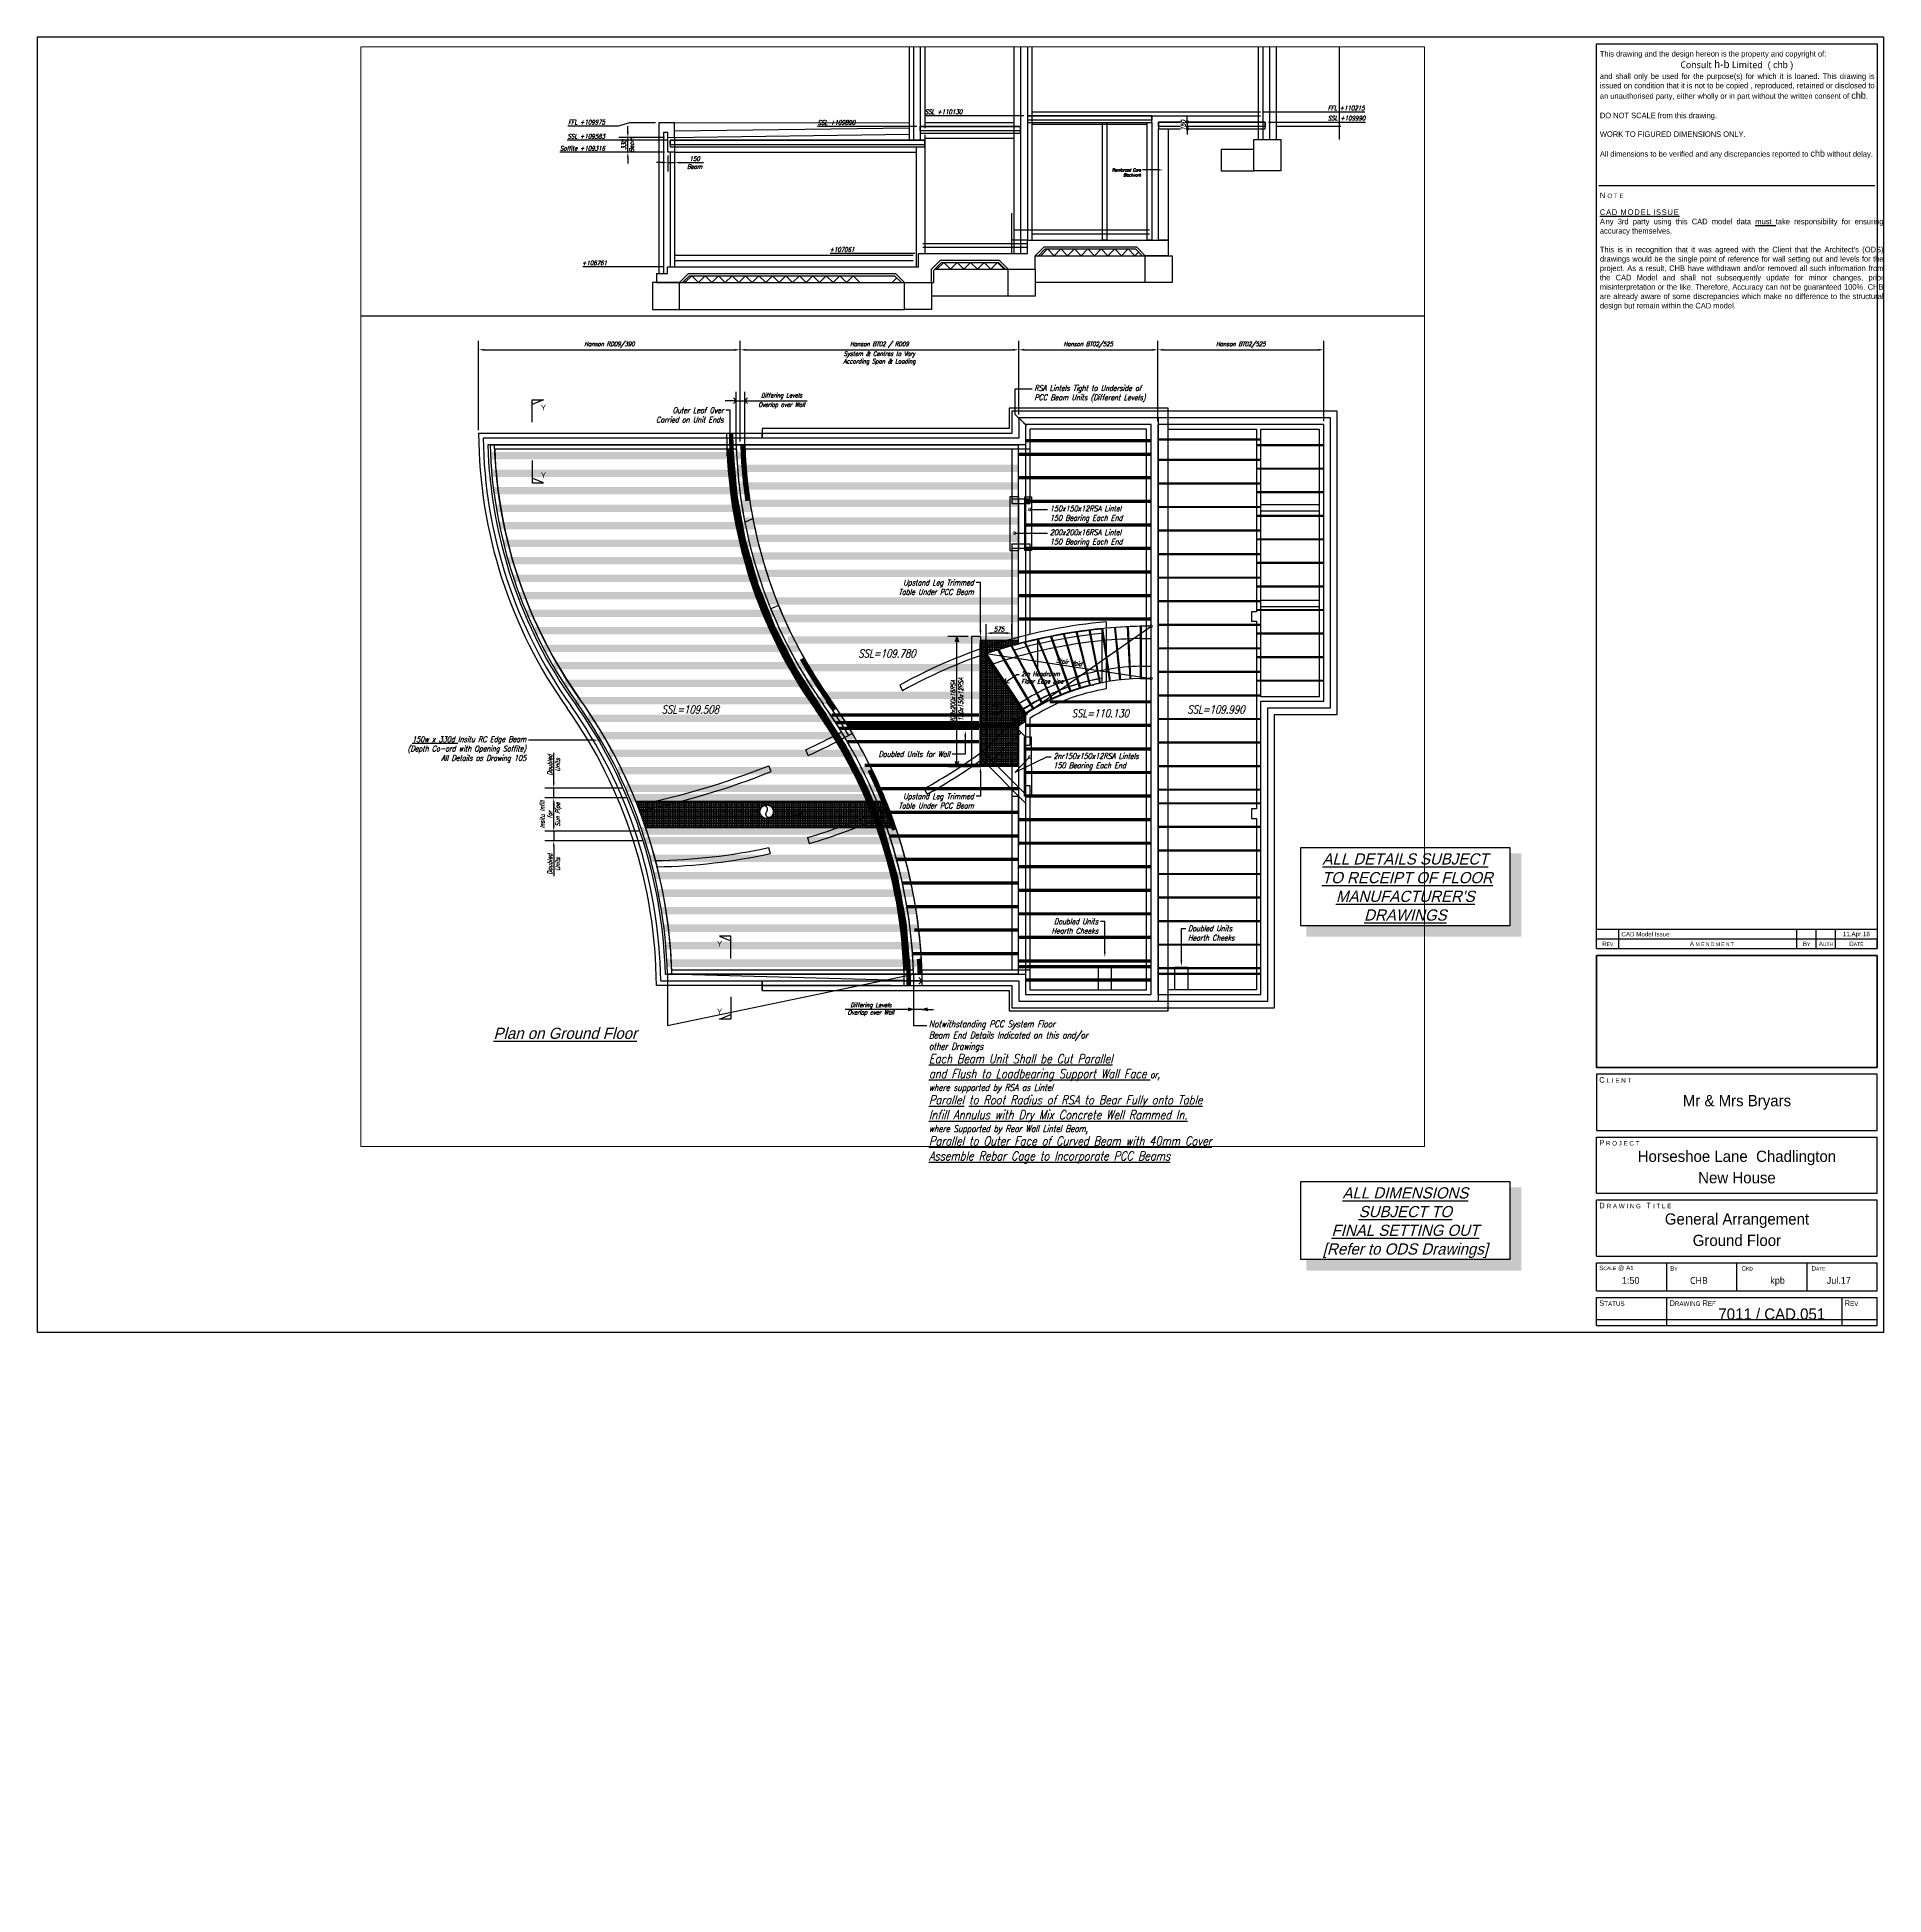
# Paper-space layout 'CAD.051' of a CAD drawing. Header units: millimetres. Extents: x -20 to 803, y -251 to 577.
# The model-space entities are those that its viewports show. They can reach past a viewport. Long polylines and large blocks are cut down to what shows.
import ezdxf
from ezdxf import colors
from ezdxf.entities.mleader import LeaderData, LeaderLine
from ezdxf.math import Vec2, Vec3

# ---------------------------------------------------------------- set-up
doc = ezdxf.new("R2010")
doc.units = ezdxf.units.MM
for name, pattern in [('HIDDEN', [9.525, 6.35, -3.175]), ('NORMAL', [0]), ('PHANTOM2', [1.25, 0.625, -0.125, 0.125, -0.125, 0.125, -0.125])]:
    doc.linetypes.add(name, pattern=pattern)
doc.layers.get('Defpoints').update_dxf_attribs({"color": 41})
for name, color, linetype in [('0-25TEXT', 7, 'Continuous'), ('0-35TEXT', 2, 'Continuous'), ('0-50TEXT', 1, 'Continuous'), ('CHB+00_Dims-GA', 8, 'Continuous'), ('CHB+00_Groundslab', 4, 'Continuous'), ('CHB+00_Levels', 8, 'Continuous'), ('CHB+00_Lintels Over', 9, 'Continuous'), ('CHB+00_Walls-LB', 2, 'Continuous'), ('CHB+00_Walls-LB Ghost', 252, 'Continuous'), ('CHB+00_Walls-Retaining', 1, 'Continuous'), ('CHB+01-Lintels_Conc', 3, 'Continuous'), ('CHB+01_Roof', 9, 'Continuous'), ('CHB+01_Roof-Outline', 252, 'Continuous'), ('CHB+01_System Floor', 252, 'Continuous'), ('CHB+01_System Floor Ghost', 254, 'Continuous'), ('CHB+01_Walls-LB', 3, 'Continuous'), ('CHB+02_Beams-Steel', 252, 'Continuous'), ('CHB+02_Joists', 9, 'Continuous'), ('CHB-00_Dims-Foundation', 8, 'Continuous'), ('CHB-00_Foundation', 7, 'Continuous'), ('DRAWING BORDER', 4, 'Continuous'), ('TITLEBLOCK', 1, 'NORMAL')]:
    doc.layers.add(name, color=color, linetype=linetype)
doc.layers.add('VP', color=6, linetype='Continuous', plot=False)
doc.styles.add('1-1 - 2.0mm', font='romans.shx', dxfattribs={"width": 0.8, "height": 2})
doc.styles.add('1-1_3.0mm', font='romans.shx', dxfattribs={"width": 0.8, "height": 3})
doc.styles.add('1-1_5.0mm', font='GOTHIC.TTF', dxfattribs={"width": 0.8, "height": 5})
doc.styles.add('ARIAL-p2.5', font='arial.ttf', dxfattribs={"height": 2.5})
doc.styles.add('KPB_Slant', font='romans.shx', dxfattribs={"width": 0.8, "oblique": 15})
doc.styles.add('Romans15', font='romans.shx', dxfattribs={"width": 0.8, "oblique": 15})
doc.styles.get("Standard").update_dxf_attribs({"font": 'arial.ttf'})
doc.dimstyles.new('CHB_1-1', dxfattribs={"dimtxt": 2, "dimasz": 2.5, "dimexe": 4, "dimexo": 1.5, "dimgap": 0.75, "dimtad": 1, "dimdec": 0, "dimdsep": 46, "dimtxsty": 'Romans15', "dimcen": 1.5, "dimclrd": 8, "dimclre": 8, "dimclrt": 7, "dimadec": 0, "dimazin": 0, "dimtfac": 1, "dimtdec": 0, "dimtmove": 0, "dimatfit": 3, "dimfxl": 1, "dimarcsym": 0})
picture_1 = doc.add_image_def('image1.jpg', size_in_pixel=(2953, 1181))

# ---------------------------------------------------------------- blocks, each defined once
blk = doc.blocks.new('_Open30')
at = {"color": 0, "linetype": 'ByBlock', "lineweight": -2}
for p, q in [((-1, 0.27), (0, 0)), ((0, 0), (-1, -0.27)), ((0, 0), (-1, 0))]:
    blk.add_line(p, q, dxfattribs=at)
blk = doc.blocks.new('*D283')
at = {"layer": 'CHB+02_Joists', "color": 8, "linetype": 'Continuous', "lineweight": -2, "transparency": 16777216}
for p, q in [((176.69, 402.12), (176.69, 441.94)), ((293.27, 403.12), (293.27, 441.94)), ((179.19, 437.94), (290.77, 437.94))]:
    blk.add_line(p, q, dxfattribs=at)
at = {"layer": 'CHB+02_Joists', "color": 8, "linetype": 'Continuous', "transparency": 16777216}
for points in [[(179.19, 438.36), (179.19, 437.52), (176.69, 437.94)], [(290.77, 438.36), (290.77, 437.52), (293.27, 437.94)]]:
    blk.add_solid(points, dxfattribs=at)
at = {"layer": 'Defpoints', "color": 0, "linetype": 'Continuous', "transparency": 16777216}
for p in [(293.27, 437.94), (176.69, 400.62), (293.27, 401.62)]:
    blk.add_point(p, dxfattribs=at)
at = {"layer": 'CHB+02_Joists', "color": 7, "linetype": 'Continuous', "transparency": 16777216, "insert": (234.98, 440.21), "char_height": 2, "attachment_point": 5, "style": 'Romans15'}
blk.add_mtext('Hanson RD09/390', dxfattribs=at)
blk = doc.blocks.new('*D284')
at = {"layer": 'CHB+02_Joists', "color": 8, "linetype": 'Continuous', "lineweight": -2, "transparency": 16777216}
for p, q in [((479.39, 409.12), (479.39, 441.94)), ((553.39, 406.12), (553.39, 441.94)), ((481.89, 437.94), (550.89, 437.94))]:
    blk.add_line(p, q, dxfattribs=at)
at = {"layer": 'CHB+02_Joists', "color": 8, "linetype": 'Continuous', "transparency": 16777216}
for points in [[(481.89, 438.36), (481.89, 437.52), (479.39, 437.94)], [(550.89, 438.36), (550.89, 437.52), (553.39, 437.94)]]:
    blk.add_solid(points, dxfattribs=at)
at = {"layer": 'Defpoints', "color": 0, "linetype": 'Continuous', "transparency": 16777216}
for p in [(553.39, 437.94), (479.39, 407.62), (553.39, 404.62)]:
    blk.add_point(p, dxfattribs=at)
at = {"layer": 'CHB+02_Joists', "color": 7, "linetype": 'Continuous', "transparency": 16777216, "insert": (516.39, 440.21), "char_height": 2, "attachment_point": 5, "style": 'Romans15'}
blk.add_mtext('Hanson BT02/525', dxfattribs=at)
blk = doc.blocks.new('*D285')
at = {"layer": 'CHB+02_Joists', "color": 8, "linetype": 'Continuous', "lineweight": -2, "transparency": 16777216}
for p, q in [((293.27, 397.06), (293.27, 441.94)), ((417.39, 409.12), (417.39, 441.94)), ((295.77, 437.94), (414.89, 437.94))]:
    blk.add_line(p, q, dxfattribs=at)
at = {"layer": 'CHB+02_Joists', "color": 8, "linetype": 'Continuous', "transparency": 16777216}
for points in [[(295.77, 438.36), (295.77, 437.52), (293.27, 437.94)], [(414.89, 438.36), (414.89, 437.52), (417.39, 437.94)]]:
    blk.add_solid(points, dxfattribs=at)
at = {"layer": 'Defpoints', "color": 0, "linetype": 'Continuous', "transparency": 16777216}
for p in [(417.39, 437.94), (417.39, 407.62), (293.27, 395.56)]:
    blk.add_point(p, dxfattribs=at)
at = {"layer": 'CHB+02_Joists', "color": 7, "linetype": 'Continuous', "transparency": 16777216, "char_height": 2, "attachment_point": 5, "style": 'Romans15'}
for s, insert in [('Hanson BT02 / RD09', (355.33, 440.21)), ('System & Centres to Vary\\PAccording Span & Loading', (355.33, 434.19))]:
    blk.add_mtext(s, dxfattribs=dict(at, insert=insert))
blk = doc.blocks.new('*D286')
at = {"layer": 'CHB+02_Joists', "color": 8, "linetype": 'Continuous', "lineweight": -2, "transparency": 16777216}
for p, q in [((417.39, 409.12), (417.39, 441.94)), ((479.39, 406.12), (479.39, 441.94)), ((419.89, 437.94), (476.89, 437.94))]:
    blk.add_line(p, q, dxfattribs=at)
at = {"layer": 'CHB+02_Joists', "color": 8, "linetype": 'Continuous', "transparency": 16777216}
for points in [[(419.89, 438.36), (419.89, 437.52), (417.39, 437.94)], [(476.89, 438.36), (476.89, 437.52), (479.39, 437.94)]]:
    blk.add_solid(points, dxfattribs=at)
at = {"layer": 'Defpoints', "color": 0, "linetype": 'Continuous', "transparency": 16777216}
for p in [(479.39, 437.94), (417.39, 407.62), (479.39, 404.62)]:
    blk.add_point(p, dxfattribs=at)
at = {"layer": 'CHB+02_Joists', "color": 7, "linetype": 'Continuous', "transparency": 16777216, "insert": (448.39, 440.21), "char_height": 2, "attachment_point": 5, "style": 'Romans15'}
blk.add_mtext('Hanson BT02/525', dxfattribs=at)
blk = doc.blocks.new('_Open90')
at = {"color": 0, "linetype": 'ByBlock', "lineweight": -2}
for p, q in [((0, 0), (-1, 0)), ((-0.5, 0.5), (0, 0)), ((0, 0), (-0.5, -0.5))]:
    blk.add_line(p, q, dxfattribs=at)
blk = doc.blocks.new('*D287')
at = {"layer": 'CHB+02_Joists', "color": 8, "linetype": 'Continuous', "lineweight": -2, "transparency": 16777216}
for p, q in [((289.04, 415.22), (286.54, 415.22)), ((291.54, 395.12), (291.54, 419.22)), ((291.54, 415.22), (295.34, 415.22)), ((295.34, 395.12), (295.34, 419.22)), ((297.84, 415.22), (323.13, 415.22))]:
    blk.add_line(p, q, dxfattribs=at)
at = {"layer": 'Defpoints', "color": 0, "linetype": 'Continuous', "transparency": 16777216}
for p in [(295.34, 415.22), (291.54, 393.62), (295.34, 393.62)]:
    blk.add_point(p, dxfattribs=at)
at = {"layer": 'CHB+02_Joists', "color": 8, "linetype": 'Continuous', "lineweight": -2, "transparency": 16777216, "xscale": 2.5, "yscale": 2.5, "zscale": 2.5}
blk.add_blockref('_Open90', (291.54, 415.22), dxfattribs=at)
at = {"layer": 'CHB+02_Joists', "color": 8, "linetype": 'Continuous', "lineweight": -2, "transparency": 16777216, "xscale": 2.5, "yscale": 2.5, "zscale": 2.5, "rotation": 180}
blk.add_blockref('_Open90', (295.34, 415.22), dxfattribs=at)
at = {"layer": 'CHB+02_Joists', "color": 7, "linetype": 'Continuous', "transparency": 16777216, "char_height": 2, "attachment_point": 5, "style": 'Romans15'}
for s, insert in [('Overlap over Wall', (311.73, 413.14)), ('Differing Levels', (311.73, 417.31))]:
    blk.add_mtext(s, dxfattribs=dict(at, insert=insert))
blk = doc.blocks.new('*D288')
at = {"layer": 'CHB+02_Joists', "color": 8, "linetype": 'Continuous', "lineweight": -2, "transparency": 16777216}
for p, q in [((241.89, 238.22), (206.16, 238.22)), ((210.16, 225.92), (210.16, 235.72)), ((248.02, 223.42), (206.16, 223.42))]:
    blk.add_line(p, q, dxfattribs=at)
at = {"layer": 'CHB+02_Joists', "color": 8, "linetype": 'Continuous', "transparency": 16777216}
for points in [[(209.75, 235.72), (210.58, 235.72), (210.16, 238.22)], [(209.75, 225.92), (210.58, 225.92), (210.16, 223.42)]]:
    blk.add_solid(points, dxfattribs=at)
at = {"layer": 'Defpoints', "color": 0, "linetype": 'Continuous', "transparency": 16777216}
for p in [(210.16, 238.22), (243.39, 238.22), (249.52, 223.42)]:
    blk.add_point(p, dxfattribs=at)
at = {"layer": 'CHB+02_Joists', "color": 7, "linetype": 'Continuous', "transparency": 16777216, "char_height": 2, "attachment_point": 5, "rotation": 90, "style": 'Romans15'}
for s, insert in [('Insitu Infill\\Pfor', (206.75, 230.82)), ('Sun Pipe', (212.25, 230.82))]:
    blk.add_mtext(s, dxfattribs=dict(at, insert=insert))
blk = doc.blocks.new('*D289')
at = {"layer": 'CHB+02_Joists', "color": 8, "linetype": 'Continuous', "lineweight": -2, "transparency": 16777216}
for p, q in [((210.16, 225.89), (210.16, 228.39)), ((248.03, 223.39), (206.16, 223.39)), ((249.5, 219.12), (206.16, 219.12)), ((210.16, 223.39), (210.16, 219.12)), ((210.16, 216.62), (210.16, 203.33))]:
    blk.add_line(p, q, dxfattribs=at)
at = {"layer": 'CHB+02_Joists', "color": 8, "linetype": 'Continuous', "transparency": 16777216}
for points in [[(209.75, 225.89), (210.58, 225.89), (210.16, 223.39)], [(209.75, 216.62), (210.58, 216.62), (210.16, 219.12)]]:
    blk.add_solid(points, dxfattribs=at)
at = {"layer": 'Defpoints', "color": 0, "linetype": 'Continuous', "transparency": 16777216}
for p in [(210.16, 219.12), (249.53, 223.39), (251, 219.12)]:
    blk.add_point(p, dxfattribs=at)
at = {"layer": 'CHB+02_Joists', "color": 7, "linetype": 'Continuous', "transparency": 16777216, "char_height": 2, "attachment_point": 5, "rotation": 90, "style": 'Romans15'}
for s, insert in [('Doubled', (208.41, 208.72)), ('Units', (211.91, 208.72))]:
    blk.add_mtext(s, dxfattribs=dict(at, insert=insert))
blk = doc.blocks.new('*D290')
at = {"layer": 'CHB+02_Joists', "color": 8, "linetype": 'Continuous', "lineweight": -2, "transparency": 16777216}
for p, q in [((210.16, 245.02), (210.16, 258.32)), ((240.68, 242.52), (206.16, 242.52)), ((210.16, 238.22), (210.16, 242.52)), ((242.46, 238.22), (206.16, 238.22)), ((210.16, 235.72), (210.16, 233.22))]:
    blk.add_line(p, q, dxfattribs=at)
at = {"layer": 'CHB+02_Joists', "color": 8, "linetype": 'Continuous', "transparency": 16777216}
for points in [[(209.75, 245.02), (210.58, 245.02), (210.16, 242.52)], [(209.75, 235.72), (210.58, 235.72), (210.16, 238.22)]]:
    blk.add_solid(points, dxfattribs=at)
at = {"layer": 'Defpoints', "color": 0, "linetype": 'Continuous', "transparency": 16777216}
for p in [(210.16, 242.52), (242.18, 242.52), (243.96, 238.22)]:
    blk.add_point(p, dxfattribs=at)
at = {"layer": 'CHB+02_Joists', "color": 7, "linetype": 'Continuous', "transparency": 16777216, "char_height": 2, "attachment_point": 5, "rotation": 90, "style": 'Romans15'}
for s, insert in [('Doubled', (208.41, 252.92)), ('Units', (211.91, 252.92))]:
    blk.add_mtext(s, dxfattribs=dict(at, insert=insert))
blk = doc.blocks.new('_DotSmall')
at = {"color": 0, "linetype": 'ByBlock', "const_width": 0.5}
blk.add_lwpolyline([(-0.0625, 0, 1), (0.0625, 0, 1)], format="xyb", close=True, dxfattribs=at)
blk = doc.blocks.new('*D291')
at = {"layer": 'CHB+02_Joists', "color": 8, "linetype": 'Continuous', "lineweight": -2, "transparency": 16777216}
blk.add_line((402.87, 302.51), (476.39, 291.46), dxfattribs=at)
at = {"layer": 'Defpoints', "color": 0, "linetype": 'Continuous', "transparency": 16777216}
for p in [(402.87, 302.51), (476.39, 291.46), (476.39, 291.46)]:
    blk.add_point(p, dxfattribs=at)
at = {"layer": 'CHB+02_Joists', "color": 8, "linetype": 'Continuous', "lineweight": -2, "transparency": 16777216, "xscale": 2.5, "yscale": 2.5, "zscale": 2.5}
for p, rotation in [((402.87, 302.51), 171.4516863700066), ((476.39, 291.46), 351.4516863700065)]:
    blk.add_blockref('_DotSmall', p, dxfattribs=dict(at, rotation=rotation))
at = {"layer": 'CHB+02_Joists', "color": 7, "linetype": 'Continuous', "transparency": 16777216, "insert": (439.89, 298.71), "char_height": 2, "attachment_point": 5, "rotation": 351.45169, "style": 'Romans15', "bg_fill": 3, "box_fill_scale": 1.1, "bg_fill_color": 256, "bg_fill_true_color": 13158600, "bg_fill_transparency": 0}
blk.add_mtext('Stair Void', dxfattribs=at)
blk = doc.blocks.new('*D292')
at = {"layer": 'CHB+02_Joists', "color": 8, "linetype": 'Continuous', "lineweight": -2, "transparency": 16777216}
blk.add_line((420.65, 275.76), (476.39, 314.7), dxfattribs=at)
at = {"layer": 'Defpoints', "color": 0, "linetype": 'Continuous', "transparency": 16777216}
for p in [(476.39, 314.7), (476.39, 314.7), (420.65, 275.76)]:
    blk.add_point(p, dxfattribs=at)
at = {"layer": 'CHB+02_Joists', "color": 8, "linetype": 'Continuous', "lineweight": -2, "transparency": 16777216, "xscale": 2.5, "yscale": 2.5, "zscale": 2.5}
for p, rotation in [((476.39, 314.7), 34.93994579147583), ((420.65, 275.76), 214.9399457914758)]:
    blk.add_blockref('_DotSmall', p, dxfattribs=dict(at, rotation=rotation))
blk = doc.blocks.new('*D293')
at = {"layer": 'CHB+02_Joists', "color": 8, "linetype": 'Continuous', "lineweight": -2, "transparency": 16777216}
for p, q in [((368.07, 143.92), (340.12, 143.92)), ((374.37, 143.92), (370.57, 143.92)), ((376.87, 143.92), (379.37, 143.92))]:
    blk.add_line(p, q, dxfattribs=at)
at = {"layer": 'Defpoints', "color": 0, "linetype": 'Continuous', "transparency": 16777216}
for p in [(370.57, 157.64), (374.37, 157.64), (374.37, 143.92)]:
    blk.add_point(p, dxfattribs=at)
at = {"layer": 'CHB+02_Joists', "color": 8, "linetype": 'Continuous', "lineweight": -2, "transparency": 16777216, "xscale": 2.5, "yscale": 2.5, "zscale": 2.5}
blk.add_blockref('_Open30', (370.57, 143.92), dxfattribs=at)
at = {"layer": 'CHB+02_Joists', "color": 8, "linetype": 'Continuous', "lineweight": -2, "transparency": 16777216, "xscale": 2.5, "yscale": 2.5, "zscale": 2.5, "rotation": 180}
blk.add_blockref('_Open30', (374.37, 143.92), dxfattribs=at)
at = {"layer": 'CHB+02_Joists', "color": 7, "linetype": 'Continuous', "transparency": 16777216, "insert": (351.51, 143.92), "char_height": 2, "attachment_point": 5, "style": 'Romans15'}
blk.add_mtext('Differing Levels\\POverlap over Wall', dxfattribs=at)
blk = doc.blocks.new('*D294')
at = {"layer": 'CHB+00_Dims-GA', "color": 8, "linetype": 'Continuous', "lineweight": -2, "transparency": 16777216}
for p, q in [((402.89, 304.23), (402.89, 315.64)), ((414.39, 310.51), (414.39, 315.64)), ((411.89, 311.64), (405.39, 311.64))]:
    blk.add_line(p, q, dxfattribs=at)
at = {"layer": 'CHB+00_Dims-GA', "color": 8, "linetype": 'Continuous', "transparency": 16777216}
for points in [[(405.39, 312.05), (405.39, 311.22), (402.89, 311.64)], [(411.89, 312.05), (411.89, 311.22), (414.39, 311.64)]]:
    blk.add_solid(points, dxfattribs=at)
at = {"layer": 'Defpoints', "color": 0, "linetype": 'Continuous', "transparency": 16777216}
for p in [(402.89, 311.64), (414.39, 309.01), (402.89, 302.73)]:
    blk.add_point(p, dxfattribs=at)
at = {"layer": 'CHB+00_Dims-GA', "color": 7, "linetype": 'Continuous', "transparency": 16777216, "insert": (408.64, 313.39), "char_height": 2, "attachment_point": 5, "style": 'Romans15'}
blk.add_mtext('575', dxfattribs=at)
blk = doc.blocks.new('*D282')
at = {"layer": '0-25TEXT', "color": 8, "linetype": 'Continuous', "lineweight": -2, "transparency": 16777216}
for p, q in [((394.88, 310.21), (385.87, 310.21)), ((389.87, 254.48), (389.87, 307.71)), ((394.88, 251.98), (385.87, 251.98))]:
    blk.add_line(p, q, dxfattribs=at)
at = {"layer": 'Defpoints', "color": 0, "linetype": 'Continuous', "transparency": 16777216}
for p in [(389.87, 310.21), (396.38, 310.21), (396.38, 251.98)]:
    blk.add_point(p, dxfattribs=at)
at = {"layer": '0-25TEXT', "color": 8, "linetype": 'Continuous', "lineweight": -2, "transparency": 16777216, "xscale": 2.5, "yscale": 2.5, "zscale": 2.5}
for p, rotation in [((389.87, 310.21), 90), ((389.87, 251.98), 270)]:
    blk.add_blockref('_Open30', p, dxfattribs=dict(at, rotation=rotation))
at = {"layer": '0-25TEXT', "color": 7, "linetype": 'Continuous', "transparency": 16777216, "insert": (388.12, 281.1), "char_height": 2, "attachment_point": 5, "rotation": 90, "style": 'Romans15', "bg_fill": 3, "box_fill_scale": 1.1, "bg_fill_color": 256, "bg_fill_true_color": 13158600, "bg_fill_transparency": 0}
blk.add_mtext('200x200x16RSA', dxfattribs=at)
at = {"layer": '0-25TEXT', "color": 7, "linetype": 'Continuous', "transparency": 16777216, "insert": (391.62, 281.1), "char_height": 2, "attachment_point": 5, "rotation": 90, "style": 'Romans15', "bg_fill": 3, "box_fill_scale": 1.1, "bg_fill_color": 256, "bg_fill_true_color": 13158600, "bg_fill_transparency": 0}
blk.add_mtext('+150x150x12RSA', dxfattribs=at)
blk = doc.blocks.new('*U111')
at = {"layer": 'CHB+00_Groundslab', "color": 8}
blk.add_lwpolyline([(-150, -75), (0, 75), (150, -75)], dxfattribs=at)
blk = doc.blocks.new('*U112')
at = {"layer": 'CHB+00_Groundslab', "color": 0, "linetype": 'ByBlock', "lineweight": -2, "transparency": 16777216}
for p in [(0, 0), (300, 0), (600, 0), (900, 0), (1200, 0), (1500, 0), (1800, 0)]:
    blk.add_blockref('*U111', p, dxfattribs=at)
blk = doc.blocks.new('*D125')
at = {"layer": 'CHB+00_Dims-GA', "color": 8, "lineweight": -2, "transparency": 16777216}
for p, q in [((29913, -18952), (29913, -18827)), ((29913, -18952), (29913, -19102)), ((29913, -19102), (29913, -19227))]:
    blk.add_line(p, q, dxfattribs=at)
at = {"layer": 'Defpoints', "color": 0, "transparency": 16777216}
for p in [(30457, -18952), (30457, -19102)]:
    blk.add_point(p, dxfattribs=at)
at = {"layer": 'CHB+00_Dims-GA', "color": 8, "lineweight": -2, "transparency": 16777216, "xscale": 125, "yscale": 125, "zscale": 125}
for p, rotation in [((29913, -18952), 270), ((29913, -19102), 90)]:
    blk.add_blockref('_DotSmall', p, dxfattribs=dict(at, rotation=rotation))
at = {"layer": 'CHB+00_Dims-GA', "color": 7, "transparency": 16777216, "insert": (29825, -19027), "char_height": 100, "attachment_point": 5, "rotation": 90, "style": 'Romans15', "bg_fill": 3, "box_fill_scale": 1.1, "bg_fill_color": 256, "bg_fill_true_color": 13158600, "bg_fill_transparency": 0}
blk.add_mtext('150', dxfattribs=at)
at = {"layer": 'Defpoints', "color": 0, "transparency": 16777216}
blk.add_point((29913, -19102), dxfattribs=at)
blk = doc.blocks.new('*U113')
at = {"layer": 'CHB+00_Groundslab', "color": 8}
blk.add_lwpolyline([(-150, -75), (0, 75), (150, -75)], dxfattribs=at)
blk = doc.blocks.new('*U114')
at = {"layer": 'CHB+00_Groundslab', "color": 0, "linetype": 'ByBlock', "lineweight": -2, "transparency": 16777216}
for p in [(0, 0), (300, 0), (600, 0), (900, 0), (1200, 0)]:
    blk.add_blockref('*U113', p, dxfattribs=at)
blk = doc.blocks.new('*U115')
at = {"layer": 'CHB+00_Groundslab', "color": 8}
blk.add_lwpolyline([(-150, -75), (0, 75), (150, -75)], dxfattribs=at)
blk = doc.blocks.new('*U116')
at = {"layer": 'CHB+00_Groundslab', "color": 0, "linetype": 'ByBlock', "lineweight": -2, "transparency": 16777216}
for p in [(0, 0), (300, 0), (600, 0), (900, 0), (1200, 0), (1500, 0), (1800, 0), (2100, 0), (2400, 0), (2700, 0), (3000, 0), (3300, 0), (3600, 0)]:
    blk.add_blockref('*U115', p, dxfattribs=at)
blk = doc.blocks.new('*D135')
at = {"layer": 'CHB+00_Dims-GA', "color": 8, "linetype": 'Continuous', "lineweight": -2, "transparency": 16777216}
blk.add_line((18252, -22181), (16440, -22181), dxfattribs=at)
at = {"layer": 'Defpoints', "color": 0, "linetype": 'Continuous', "transparency": 16777216}
for p in [(16999, -22181), (18327, -22181), (31350, -128942)]:
    blk.add_point(p, dxfattribs=at)
at = {"layer": 'CHB+00_Dims-GA', "color": 7, "linetype": 'Continuous', "transparency": 16777216, "insert": (16701, -22093), "char_height": 100, "attachment_point": 5, "style": 'Romans15'}
blk.add_mtext('+106761', dxfattribs=at)
blk = doc.blocks.new('*D136')
at = {"layer": 'CHB+00_Dims-GA', "color": 8, "linetype": 'Continuous', "lineweight": -2, "transparency": 16777216}
blk.add_line((23844, -21881), (21957, -21881), dxfattribs=at)
at = {"layer": 'Defpoints', "color": 0, "linetype": 'Continuous', "transparency": 16777216}
for p in [(22516, -21881), (23919, -21881), (36932, -128942)]:
    blk.add_point(p, dxfattribs=at)
at = {"layer": 'CHB+00_Dims-GA', "color": 7, "linetype": 'Continuous', "transparency": 16777216, "insert": (22218, -21793), "char_height": 100, "attachment_point": 5, "style": 'Romans15'}
blk.add_mtext('+107061', dxfattribs=at)
blk = doc.blocks.new('*D160')
at = {"layer": 'CHB+00_Dims-GA', "color": 8, "lineweight": -2, "transparency": 16777216}
for p, q in [((18262, -19296), (17244, -19296)), ((17444, -19171), (17444, -19046)), ((17444, -19626), (17444, -19296)), ((18262, -19626), (17244, -19626)), ((17444, -19751), (17444, -19876))]:
    blk.add_line(p, q, dxfattribs=at)
at = {"layer": 'CHB+00_Dims-GA', "color": 8, "transparency": 16777216}
for points in [[(17424, -19171), (17465, -19171), (17444, -19296)], [(17424, -19751), (17465, -19751), (17444, -19626)]]:
    blk.add_solid(points, dxfattribs=at)
at = {"layer": 'Defpoints', "color": 0, "transparency": 16777216}
for p in [(17444, -19296), (18337, -19296), (18337, -19626)]:
    blk.add_point(p, dxfattribs=at)
at = {"layer": 'CHB+00_Dims-GA', "color": 7, "transparency": 16777216, "char_height": 100, "attachment_point": 5, "rotation": 90, "style": 'Romans15'}
for s, insert in [('330', (17357, -19461)), ('Beam', (17532, -19461))]:
    blk.add_mtext(s, dxfattribs=dict(at, insert=insert))
blk = doc.blocks.new('*D161')
at = {"layer": 'CHB+00_Dims-GA', "color": 8, "lineweight": -2, "transparency": 16777216}
for p, q in [((18212, -19857), (18087, -19857)), ((18337, -19701), (18337, -20057)), ((18337, -19857), (18487, -19857)), ((18487, -19701), (18487, -20057)), ((18612, -19857), (19129, -19857))]:
    blk.add_line(p, q, dxfattribs=at)
at = {"layer": 'CHB+00_Dims-GA', "color": 8, "transparency": 16777216}
for points in [[(18212, -19837), (18212, -19878), (18337, -19857)], [(18612, -19837), (18612, -19878), (18487, -19857)]]:
    blk.add_solid(points, dxfattribs=at)
at = {"layer": 'Defpoints', "color": 0, "transparency": 16777216}
for p in [(18337, -19626), (18487, -19626), (18487, -19857)]:
    blk.add_point(p, dxfattribs=at)
at = {"layer": 'CHB+00_Dims-GA', "color": 7, "transparency": 16777216, "char_height": 100, "attachment_point": 5, "style": 'Romans15'}
for s, insert in [('150', (18933, -19770)), ('Beam', (18933, -19945))]:
    blk.add_mtext(s, dxfattribs=dict(at, insert=insert))
blk = doc.blocks.new('*D141')
at = {"layer": 'CHB+00_Dims-GA', "color": 8, "linetype": 'Continuous', "lineweight": -2, "transparency": 16777216}
blk.add_line((18262, -19626), (15928, -19626), dxfattribs=at)
at = {"layer": 'Defpoints', "color": 0, "linetype": 'Continuous', "transparency": 16777216}
for p in [(16979, -19626), (18337, -19626), (31550, -128942)]:
    blk.add_point(p, dxfattribs=at)
at = {"layer": 'CHB+00_Dims-GA', "color": 7, "linetype": 'Continuous', "transparency": 16777216, "insert": (16435, -19538), "char_height": 100, "attachment_point": 5, "style": 'Romans15'}
blk.add_mtext('Soffite +109316', dxfattribs=at)
blk = doc.blocks.new('*D146')
at = {"layer": 'CHB+00_Dims-GA', "color": 8, "linetype": 'Continuous', "lineweight": -2, "transparency": 16777216}
for p, q in [((17229, -19042), (16111, -19042)), ((17479, -18967), (17229, -19042)), ((18062, -18967), (17479, -18967))]:
    blk.add_line(p, q, dxfattribs=at)
at = {"layer": 'Defpoints', "color": 0, "linetype": 'Continuous', "transparency": 16777216}
for p in [(16979, -19042), (18137, -18967), (31050, -128942)]:
    blk.add_point(p, dxfattribs=at)
at = {"layer": 'CHB+00_Dims-GA', "color": 7, "linetype": 'Continuous', "transparency": 16777216, "insert": (16526, -18954), "char_height": 100, "attachment_point": 5, "style": 'Romans15'}
blk.add_mtext('FFL +109975', dxfattribs=at)
blk = doc.blocks.new('*D147')
at = {"layer": 'CHB+00_Dims-GA', "color": 8, "linetype": 'Continuous', "lineweight": -2, "transparency": 16777216}
blk.add_line((18312, -19358), (16092, -19358), dxfattribs=at)
at = {"layer": 'Defpoints', "color": 0, "linetype": 'Continuous', "transparency": 16777216}
for p in [(16979, -19358), (18387, -19358), (31250, -128942)]:
    blk.add_point(p, dxfattribs=at)
at = {"layer": 'CHB+00_Dims-GA', "color": 7, "linetype": 'Continuous', "transparency": 16777216, "insert": (16517, -19271), "char_height": 100, "attachment_point": 5, "style": 'Romans15'}
blk.add_mtext('SSL +109583', dxfattribs=at)
blk = doc.blocks.new('*D148')
at = {"layer": 'CHB+00_Dims-GA', "color": 8, "linetype": 'Continuous', "lineweight": -2, "transparency": 16777216}
blk.add_line((23887, -19052), (21672, -19052), dxfattribs=at)
at = {"layer": 'Defpoints', "color": 0, "linetype": 'Continuous', "transparency": 16777216}
for p in [(22554, -19052), (23962, -19052), (36825, -128942)]:
    blk.add_point(p, dxfattribs=at)
at = {"layer": 'CHB+00_Dims-GA', "color": 7, "linetype": 'Continuous', "transparency": 16777216, "insert": (22094, -18964), "char_height": 100, "attachment_point": 5, "style": 'Romans15'}
blk.add_mtext('SSL +109890', dxfattribs=at)
blk = doc.blocks.new('*D149')
at = {"layer": 'CHB+00_Dims-GA', "color": 8, "linetype": 'Continuous', "lineweight": -2, "transparency": 16777216}
blk.add_line((26273, -18812), (24058, -18812), dxfattribs=at)
at = {"layer": 'Defpoints', "color": 0, "linetype": 'Continuous', "transparency": 16777216}
for p in [(24940, -18812), (26348, -18812), (39211, -128942)]:
    blk.add_point(p, dxfattribs=at)
at = {"layer": 'CHB+00_Dims-GA', "color": 7, "linetype": 'Continuous', "transparency": 16777216, "insert": (24480, -18724), "char_height": 100, "attachment_point": 5, "style": 'Romans15'}
blk.add_mtext('SSL +110130', dxfattribs=at)
blk = doc.blocks.new('*D150')
at = {"layer": 'CHB+00_Dims-GA', "color": 8, "linetype": 'Continuous', "lineweight": -2, "transparency": 16777216}
blk.add_line((31720, -18952), (33884, -18952), dxfattribs=at)
at = {"layer": 'Defpoints', "color": 0, "linetype": 'Continuous', "transparency": 16777216}
for p in [(31645, -18952), (33002, -18952), (18732, -128942)]:
    blk.add_point(p, dxfattribs=at)
at = {"layer": 'CHB+00_Dims-GA', "color": 7, "linetype": 'Continuous', "transparency": 16777216, "insert": (33462, -18864), "char_height": 100, "attachment_point": 5, "style": 'Romans15'}
blk.add_mtext('SSL +109990', dxfattribs=at)
blk = doc.blocks.new('*D151')
at = {"layer": 'CHB+00_Dims-GA', "color": 8, "linetype": 'Continuous', "lineweight": -2, "transparency": 16777216}
blk.add_line((31620, -18727), (33870, -18727), dxfattribs=at)
at = {"layer": 'Defpoints', "color": 0, "linetype": 'Continuous', "transparency": 16777216}
for p in [(31545, -18727), (33002, -18727), (18932, -128942)]:
    blk.add_point(p, dxfattribs=at)
at = {"layer": 'CHB+00_Dims-GA', "color": 7, "linetype": 'Continuous', "transparency": 16777216, "insert": (33455, -18639), "char_height": 100, "attachment_point": 5, "style": 'Romans15'}
blk.add_mtext('FFL +110215', dxfattribs=at)

msp = doc.modelspace()

# ---------------------------------------------------------------- hatches: boundary and pattern name
at = {"layer": 'CHB+01_System Floor', "linetype": 'Continuous'}
h = msp.add_hatch(dxfattribs=at)
h.set_pattern_fill('NET', color=8, scale=12.5)
edge = h.paths.add_edge_path()
edge.add_arc((29173.9, 3349.7), 11409, 105.0995, 108.94383)
edge.add_line((25470.1, 14140.7), (25533, 14046))
edge.add_line((25533, 14046), (26361.4, 12799.8))
edge.add_line((26361.4, 12799.8), (26361.9, 12631.9))
edge.add_line((26361.9, 12631.9), (26187.1, 12518))
edge.add_line((26187.1, 12518), (26185.7, 11659))
edge.add_line((26185.7, 11659), (25361.5, 11659))
edge.add_line((25361.5, 11659), (25361.5, 14447.2))
edge.add_line((25361.5, 14447.2), (26201.9, 14447.2))
edge.add_line((26201.9, 14447.2), (26201.9, 14364.8))
h = msp.add_hatch(dxfattribs=at)
h.set_pattern_fill('NET', color=8, scale=12.5)
edge = h.paths.add_edge_path(flags=16)
edge.add_arc((20594.5, 10624.5), 150, 0, 360)
h.paths.add_polyline_path([(17896.1, 10274.4), (23471.1, 10274.4), (23224.1, 10849.4), (17682.7, 10849.4)])

# ---------------------------------------------------------------- linework, layer by layer
at = {"layer": 'CHB+00_Groundslab'}
for points in [[(23804.4, -22530.5), (24211.9, -22530.5), (24211.9, -22230.5), (24411.9, -22030.5), (25722.9, -22030.5), (25922.9, -22230.5), (26522.9, -22230.7), (26522.9, -21931.5), (26722.9, -21731.5), (28777.1, -21731.5), (28977.1, -21931.5), (29485.1, -21931.5)], [(23804.4, -22180.5), (23919.4, -22180.5), (23919.4, -21880.5), (25996.9, -21880.5)], [(23804.4, -22180.5), (23919.4, -22180.5), (23919.4, -21880.5), (25996.9, -21880.5)], [(26347.9, -21581.5), (29485.1, -21581.5), (29485.1, -21931.5)], [(18086.9, -22330.5), (18326.9, -22330.5), (18326.9, -22180.5), (23804.4, -22180.5)], [(18086.9, -22330.5), (18086.9, -22530.5), (18594.9, -22530.5), (18794.9, -22330.5), (23411.9, -22330.5), (23611.9, -22530.5), (23804.4, -22530.5)]]:
    msp.add_lwpolyline(points, dxfattribs=at)
at = {"layer": 'CHB+00_Groundslab', "linetype": 'HIDDEN', "ltscale": 0.25}
msp.add_lwpolyline([(25996.9, -21880.5), (26347.9, -21880.5), (26347.9, -21581.5)], dxfattribs=at)
msp.add_lwpolyline([(25996.9, -21880.5), (26347.9, -21880.5), (26347.9, -21581.5)], dxfattribs=at)
at = {"layer": 'CHB+00_Groundslab', "linetype": 'Continuous'}
msp.add_lwpolyline([(26347.9, -21581.5), (25996.9, -21581.5), (25996.9, -21880.5)], dxfattribs=at)
msp.add_lwpolyline([(26347.9, -21581.5), (25996.9, -21581.5), (25996.9, -21880.5)], dxfattribs=at)
at = {"layer": 'CHB+00_Groundslab', "color": 8}
for points in [[(26522.9, -21931.5), (26593.6, -21931.5), (26743.6, -21781.5), (28756.3, -21781.5), (28906.3, -21931.5), (28906.3, -21931.5)], [(28745.5, -21931.5), (28825.9, -21851.1)], [(24261.9, -22530.5), (24261.9, -22251.3), (24432.6, -22080.5), (25702.2, -22080.5), (25852.2, -22230.5), (25922.9, -22230.5)], [(24334.5, -22230.5), (24308.5, -22204.6)], [(18665.6, -22530.5), (18815.6, -22380.5), (23391.2, -22380.5), (23541.2, -22530.5)], [(18717.5, -22530.5), (18691.5, -22504.6)], [(24211.9, -22530.5), (24261.9, -22530.5)]]:
    msp.add_lwpolyline(points, dxfattribs=at)
at = {"layer": 'CHB+00_Groundslab', "color": 7}
for points in [[(26522.9, -21931.5), (29002.1, -21931.5)], [(24282.6, -22230.5), (25922.9, -22230.5)], [(18594.9, -22530.5), (23611.9, -22530.5)]]:
    msp.add_lwpolyline(points, dxfattribs=at)
at = {"layer": 'CHB+00_Groundslab', "color": 3, "linetype": 'Continuous'}
msp.add_lwpolyline([(29485.1, -21931.5), (28977.1, -21931.5), (28777.1, -21731.5)], dxfattribs=at)
at = {"layer": 'CHB+00_Groundslab', "color": 8, "linetype": 'Continuous'}
msp.add_lwpolyline([(23333.2, -22530.5), (23437.2, -22426.5)], dxfattribs=at)
at = {"layer": 'CHB+00_Levels', "color": 252, "linetype": 'Continuous'}
for p, q in [((24061.9, -19236.5), (24061.9, -21880.5)), ((23870, -19508.1), (23870, -22171))]:
    msp.add_line(p, q, dxfattribs=at)
at = {"layer": 'CHB+00_Levels', "linetype": 'PHANTOM2', "ltscale": 12.5}
for points in [[(18486.9, -18966.5), (23711.9, -18966)], [(24061.9, -18966), (26047.9, -18966)], [(26447.9, -18999), (29020.1, -18999)], [(24061.9, -19314), (26047.9, -19314)], [(18486.9, -19620.6), (23870, -19620.6)], [(26047.9, -21355.5), (29070.1, -21355.5)], [(18486.9, -21920.5), (23804.4, -21920.5)], [(24019.4, -21655.5), (26347.9, -21655.5)]]:
    msp.add_lwpolyline(points, dxfattribs=at)
at = {"layer": 'CHB+00_Levels', "color": 3, "linetype": 'Continuous'}
msp.add_lwpolyline([(31894.6, -19041.5), (33336.3, -19041.5)], dxfattribs=at)
at = {"layer": 'CHB+00_Levels', "linetype": 'Continuous'}
for points in [[(18386.9, -19293.1), (23711.9, -19222.4)], [(18486.9, -19151.7), (23711.9, -19082.4)], [(26447.9, -21441.5), (29070.1, -21441.5)], [(24019.4, -21740.5), (26347.9, -21740.5)], [(18486.9, -22040.5), (23804.4, -22040.5)]]:
    msp.add_lwpolyline(points, dxfattribs=at)
at = {"layer": 'CHB+00_Lintels Over', "linetype": 'Continuous'}
for points in [[(26347.9, -18961.5), (29120.1, -18961.5), (29120.1, -18811.5), (26347.9, -18811.5)], [(29270.1, -19101.5), (31644.6, -19101.5), (31644.6, -18951.5), (29270.1, -18951.5)], [(29270.1, -18951.5), (31644.6, -18951.5), (31644.6, -19051.5), (29270.1, -19051.5)], [(18386.9, -19508.1), (24061.9, -19508.1), (24061.9, -19358.1), (18386.9, -19358.1)], [(23961.9, -19201.5), (26197.9, -19201.5), (26197.9, -19051.5), (23961.9, -19051.5)], [(23961.9, -19051.5), (26197.9, -19051.5), (26197.9, -19151.5), (23961.9, -19151.5)]]:
    msp.add_lwpolyline(points, close=True, dxfattribs=at)
msp.add_lwpolyline([(26347.9, -18811.5), (29120.1, -18811.5), (29120.1, -18911.5), (26347.9, -18911.5)], dxfattribs=at)
at = {"layer": 'CHB+00_Lintels Over', "color": 1}
msp.add_lwpolyline([(18486.9, -19625.6), (18336.9, -19625.6), (18336.9, -19295.6), (18486.9, -19292.7)], close=True, dxfattribs=at)
at = {"layer": 'CHB+00_Lintels Over'}
msp.add_lwpolyline([(18386.9, -19358.1), (24061.9, -19358.1), (24061.9, -19458.1), (18386.9, -19458.1)], close=True, dxfattribs=at)
at = {"layer": 'CHB+00_Walls-LB', "color": 3, "linetype": 'Continuous'}
for p, q in [((28921, 14755.9), (28921, 13593.7)), ((25486, 14146.2), (26375, 12808.8))]:
    msp.add_line(p, q, dxfattribs=at)
at = {"layer": 'CHB+00_Walls-LB', "color": 8, "linetype": 'HIDDEN', "ltscale": 0.2}
for p, q in [((28941, 14755.9), (28941, 13593.7)), ((25467.2, 14145.1), (26378.6, 12774))]:
    msp.add_line(p, q, dxfattribs=at)
at = {"layer": 'CHB+00_Walls-LB', "linetype": 'Continuous'}
msp.add_line((26630.9, 14471.7), (26630.9, 13800.1), dxfattribs=at)
for points in [[(20494.9, 6637.1), (20494.9, 6852.1), (20494.9, 6637.1), (25996.9, 6637.1), (25996.9, 6186.7), (29541.9, 6186.7), (29541.9, 19616.7), (25996.9, 19616.7), (25996.9, 19166.7), (20494.9, 19166.7), (20494.9, 18951.7)], [(20494.9, 18951.7), (20494.9, 19051.7), (14176.9, 19051.9)], [(29541.9, 19401.7), (26211.9, 19401.7), (26211.9, 18951.7), (14278, 18951.7)], [(18382.8, 7002.1), (26361.9, 7002.1), (26361.9, 6551.7), (29161.9, 6551.7), (29161.9, 19251.7), (26361.9, 19251.7), (26361.9, 18801.7), (14431.2, 18801.7)], [(24054.7, 7102.1), (26461.9, 7102.1), (26461.9, 6651.7), (29061.9, 6651.7), (29061.9, 19151.7), (26461.9, 19151.7), (26461.9, 18701.7), (20109.7, 18701.7)], [(29326.9, 6401.7), (29326.9, 19401.7)], [(19919.5, 18701.7), (14534.7, 18701.7)], [(26061.9, 18701.7), (26061.9, 17493.7)], [(26201.9, 18701.7), (26201.9, 17593.7)], [(26361.9, 18701.7), (26361.9, 17593.7)], [(26461.9, 18701.7), (26461.9, 17493.7)], [(26061.9, 17593.7), (26461.9, 17593.7)], [(26061.9, 17493.7), (26461.9, 17493.7)], [(20109.1, 17077.7), (20287.5, 17155.5)], [(26061.9, 16593.7), (26061.9, 14471.5)], [(26061.9, 16593.7), (26461.9, 16593.7)], [(26461.9, 16593.7), (26461.9, 14575.7)], [(26061.9, 16493.7), (26461.9, 16493.7)], [(26201.9, 16493.7), (26201.9, 14509.7)], [(26361.9, 16493.7), (26361.9, 14551.1)], [(20861, 15221.5), (20686.8, 15145.5)], [(23566.3, 13445.9), (23622.5, 13317)], [(26061.9, 12589.7), (26360.9, 12290.7)], [(26461.9, 12702.8), (26460.9, 12108.4)], [(22506.1, 12368.4), (22338.4, 12278.7)], [(26360.9, 12108.4), (26360.9, 12290.7)], [(26360.9, 12108.4), (26460.9, 12108.4)], [(20696.3, 11519.1), (20642.7, 11648.5)], [(21522.9, 11875.2), (21469.3, 12004.6)], [(25395.2, 11785.4), (26356.8, 10823.8)], [(25409.2, 11969.4), (26356.7, 11021.9)], [(25409.2, 11969.4), (25509.4, 11869.2)], [(26360.9, 11208.4), (26361.9, 7102.1)], [(26360.9, 11208.4), (26460.9, 11208.4)], [(26461.9, 11208.4), (26461.9, 7102.1)], [(24107.5, 11136.7), (24175.7, 11014.4)], [(26061.9, 11118.7), (26061.9, 7102.1)], [(26201.9, 10978.7), (26201.9, 7102.1)], [(23133.2, 10647.6), (23306.2, 10726.9)], [(21505.5, 10046.5), (21544.9, 9912.2)], [(20633.4, 9824), (20672.8, 9689.7)], [(18479.7, 7102.1), (23864.6, 7102.1)], [(20494.9, 6852.1), (20494.9, 6752.1), (18136.9, 6752.1)], [(18235.9, 6852.1), (26211.9, 6852.1), (26211.9, 6401.7), (29541.9, 6401.7)]]:
    msp.add_lwpolyline(points, dxfattribs=at)
at = {"layer": 'CHB+00_Walls-LB', "color": 3, "linetype": 'Continuous'}
for points in [[(27360.9, 13297.7), (26921, 14534)], [(27576.7, 13370.6), (27209.4, 14588.3)], [(27795.6, 13433.4), (27496.6, 14634.7)], [(28017.2, 13486.2), (27782.6, 14673.5)], [(28241, 13528.6), (28067.8, 14704.9)], [(28466.6, 13560.8), (28352.4, 14729.1)], [(28693.4, 13582.4), (28636.7, 14746)], [(26538, 12909.3), (25749, 14232.5)], [(26736.8, 13020.5), (26045.1, 14321.3)], [(26940.5, 13122.4), (26339, 14400.9)], [(27148.6, 13214.9), (26630.9, 14471.7)]]:
    msp.add_lwpolyline(points, dxfattribs=at)
at = {"layer": 'CHB+00_Walls-LB', "color": 8, "linetype": 'HIDDEN', "ltscale": 0.2}
for points in [[(27379.7, 13304.4), (26939.8, 14540.7)], [(27595.8, 13376.3), (27228.6, 14594.1)], [(27815, 13438.3), (27516, 14639.5)], [(28036.8, 13490), (27802.2, 14677.4)], [(28260.8, 13531.6), (28087.6, 14707.9)], [(28486.5, 13562.7), (28372.3, 14731)], [(28713.4, 13583.4), (28656.7, 14747)], [(26555.2, 12919.5), (25766.2, 14242.7)], [(26754.4, 13029.9), (26062.7, 14330.7)], [(26958.6, 13130.9), (26357.1, 14409.4)], [(27167.1, 13222.5), (26649.4, 14479.3)]]:
    msp.add_lwpolyline(points, dxfattribs=at)
at = {"layer": 'CHB+00_Walls-LB', "linetype": 'HIDDEN', "ltscale": 0.25}
for points in [[(28061.9, 14704.4), (28061.9, 13484.4)], [(28161.9, 14693.3), (28161.9, 13535.5)]]:
    msp.add_lwpolyline(points, dxfattribs=at)
at = {"layer": 'CHB+00_Walls-LB'}
for points in [[(28161.9, 14854.3), (28161.9, 14713.7)], [(28161.9, 13514.8), (28161.9, 13359.6)]]:
    msp.add_lwpolyline(points, dxfattribs=at)
at = {"layer": 'CHB+00_Walls-LB', "color": 1, "linetype": 'Continuous'}
msp.add_lwpolyline([(28921, 13593.7), (29162, 13593.7), (29162, 14755.9), (28921, 14755.9)], dxfattribs=at)
at = {"layer": 'CHB+00_Walls-LB', "color": 253}
for points in [[(29061.9, 13554), (29061.9, 14758.1)], [(26342.6, 12791.9), (25450.5, 14134)], [(25409.8, 11968.8), (26061.9, 12589.7)], [(25611.5, 11765.6), (26264.4, 12387.2)]]:
    msp.add_lwpolyline(points, dxfattribs=at)
at = {"layer": 'CHB+00_Walls-LB', "color": 8, "linetype": 'HIDDEN', "ltscale": 0.125}
msp.add_lwpolyline([(25456.2, 14125.4), (25513.5, 14039.3)], dxfattribs=at)
msp.add_lwpolyline([(25456.2, 14125.4), (25513.5, 14039.3)], dxfattribs=at)
at = {"layer": 'CHB+00_Walls-LB', "color": 8, "linetype": 'PHANTOM2', "ltscale": 5}
for points in [[(28921, 14483.1), (29161.9, 14483.1)], [(28921, 13863.7), (29161.9, 13863.7)]]:
    msp.add_lwpolyline(points, dxfattribs=at)
at = {"layer": 'CHB+00_Walls-LB', "linetype": 'Continuous'}
for centre, radius, start, end in [((24824.5, 19102.3), 10647.7, 180.27085, 215.42229), ((24823.3, 19101.7), 10546.4, 180.81493, 215.42334), ((24823.3, 19101.7), 10396.4, 181.65356, 215.42334), ((24823.3, 19101.7), 10296.4, 182.22641, 215.42334), ((30398.3, 19101.7), 10486.4, 182.18605, 191.12873), ((30398.3, 19101.7), 10296.4, 182.22641, 190.89555), ((30398.3, 19101.7), 10486.4, 202.16442, 215.42334), ((30398.3, 19101.7), 10296.4, 202.16442, 215.42334), ((29173.9, 3349.7), 11549, 95.02708, 119.04842), ((29173.9, 3349.7), 11409, 95.59332, 119.11598), ((29173.9, 3349.7), 11409, 91.27031, 109.04762), ((29036.3, 8678.3), 4913.8, 101.43703, 127.25098), ((29050.4, 8652), 4943.3, 91.42003, 123.20961), ((28877.9, 8977.7), 4440, 99.28011, 122.9662), ((7389.3, 6701.5), 10747.7, 0.26958, 35.4223), ((7390.5, 6702.1), 10846.4, 0.79239, 35.42334), ((7390.5, 6702.1), 10996.4, 1.56331, 35.42334), ((7390.5, 6702.1), 11096.4, 2.06582, 35.42334), ((12965.5, 6702.1), 10906.4, 30.75113, 35.42334), ((12965.5, 6702.1), 11001.4, 30.7066, 35.42334), ((12965.5, 6702.1), 11096.4, 30.7066, 35.42334), ((14303.9, 27494.7), 17067, 294.82421, 297.80842), ((14303.9, 27494.7), 17207, 294.80529, 297.83539), ((14303.9, 27494.7), 17067, 281.60357, 291.80246), ((17934.9, 22219.7), 12686, 299.1155, 306.0987), ((17934.9, 22219.7), 12826, 299.1155, 306.19663), ((14303.9, 27494.7), 17207, 281.60357, 291.80814), ((17934.9, 22219.7), 12686, 286.34729, 294.1902), ((17934.9, 22219.7), 12826, 286.34729, 294.1536), ((12965.5, 6702.1), 10906.4, 2.10183, 21.20854), ((12965.5, 6702.1), 11096.4, 2.06582, 21.26703), ((17934.9, 22219.7), 12686, 270.83233, 282.28163), ((17934.9, 22219.7), 12826, 270.98343, 282.32608)]:
    msp.add_arc(centre, radius, start, end, dxfattribs=at)
at = {"layer": 'CHB+00_Walls-LB', "color": 8, "linetype": 'HIDDEN', "ltscale": 0.125}
for centre, radius, start, end in [((29173.9, 3349.7), 11399, 95.59825, 109.03457), ((29173.9, 3349.7), 11299, 95.64795, 108.90266), ((28844.9, 8966.5), 4690, 100.01973, 123.61168), ((28877.9, 8977.7), 4690, 100.01973, 123.61168), ((28877.9, 8977.7), 4590, 100.24035, 123.61168)]:
    msp.add_arc(centre, radius, start, end, dxfattribs=at)
at = {"layer": 'CHB+00_Walls-LB', "color": 253}
msp.add_arc((29173.9, 3349.7), 11409, 90.55758, 95.08893, dxfattribs=at)
at = {"layer": 'CHB+00_Walls-LB', "color": 8, "linetype": 'PHANTOM2', "ltscale": 5}
for centre, radius, start, end in [((29145.9, 3458.1), 11027.4, 91.16896, 108.7293), ((29050.4, 8652), 5213.3, 91.42003, 123.20961)]:
    msp.add_arc(centre, radius, start, end, dxfattribs=at)
at = {"layer": 'CHB+00_Walls-LB'}
for p in [(27413.5, 13317.3), (27642, 13387.8), (27874, 13446.3), (26545.2, 12919.1), (26754.2, 13035.5), (26968.9, 13140.9), (27188.9, 13234.9), (26342.6, 12791.9)]:
    msp.add_point(p, dxfattribs=at)
at = {"layer": 'CHB+00_Walls-LB Ghost'}
msp.add_lwpolyline([(29120.1, -21581.5), (29020.1, -21581.5), (29020.1, -18961.5), (29120.1, -18961.5)], close=True, dxfattribs=at)
at = {"layer": 'CHB+00_Walls-Retaining', "ltscale": 0.25}
msp.add_lwpolyline([(29485.1, -21581.5), (29270.1, -21581.5), (29270.1, -19101.5), (29485.1, -19101.5)], close=True, dxfattribs=at)
at = {"layer": 'CHB+00_Walls-Retaining', "linetype": 'Continuous'}
msp.add_lwpolyline([(25996.9, -20980.5), (25996.9, -21581.5)], dxfattribs=at)
at = {"layer": 'CHB+01-Lintels_Conc'}
for points in [[(14531.3, 18800.2), (14381.2, 18800.2, 0.1484242), (16310.6, 13046.8, -0.1488267), (18332.8, 7000.7), (18482.9, 7000.7)], [(18482.9, 7000.7, 0.148921), (16432.9, 13133.7, -0.1483168), (14531.3, 18800.2)]]:
    msp.add_lwpolyline(points, format="xyb", dxfattribs=at)
at = {"layer": 'CHB+01_Roof', "linetype": 'HIDDEN', "ltscale": 0.125}
msp.add_circle((20594.5, 10624.5), 150, dxfattribs=at)
at = {"layer": 'CHB+01_Roof', "linetype": 'HIDDEN', "ltscale": 0.1}
for centre, start, end in [((20541.5, 10677.5), 315, 135), ((20647.6, 10571.5), 135, 315)]:
    msp.add_arc(centre, 75, start, end, dxfattribs=at)
at = {"layer": 'CHB+01_Roof-Outline', "linetype": 'Continuous'}
for points in [[(20494.9, 19051.7), (14177, 19051.7)], [(23361.9, 6752.1), (18136.9, 6752.1)]]:
    msp.add_lwpolyline(points, dxfattribs=at)
for centre, radius, start, end in [((24823.3, 19101.7), 10646.4, 180.26783, 215.42334), ((7389.3, 6701.5), 10747.7, 0.26958, 35.4223)]:
    msp.add_arc(centre, radius, start, end, dxfattribs=at)
at = {"layer": 'CHB+01_System Floor', "linetype": 'Continuous'}
msp.add_line((26187.1, 12685.1), (26361.9, 12799), dxfattribs=at)
at = {"layer": 'CHB+01_System Floor', "color": 9, "linetype": 'Continuous'}
for points in [[(26361.9, 12804.7), (26361.9, 6551.7), (29161.9, 6551.7), (29161.9, 19251.7), (26361.9, 19251.7), (26361.9, 14406.7)], [(14431.2, 18801.7), (20106.3, 18801.7)], [(19706.1, 18801.7), (19706.1, 18556.9)], [(20006.3, 18798.7), (26201.9, 18801.7), (26201.9, 14364.8), (25486, 14146.2), (26375, 12808.8), (26206.5, 12697.9), (26201.9, 7002.1), (23957.9, 6999.4)], [(23657.7, 7002.1), (23657.7, 7246.9)], [(24057.8, 7002.1), (18382.8, 7002.1)]]:
    msp.add_lwpolyline(points, dxfattribs=at)
msp.add_lwpolyline([(33012, 19251.7), (29311.9, 19251.7), (29311.9, 6551.7), (31611.6, 6551.7), (31611.6, 13086.7), (33012, 13086.7)], close=True, dxfattribs=at)
at = {"layer": 'CHB+01_System Floor', "linetype": 'Continuous'}
for points, const_width in [([(20119.8, 18556.9), (14444.7, 18556.9)], 165), ([(29161.9, 18890.2), (26361.9, 18890.2)], 73), ([(31611.6, 18919.2), (29311.9, 18919.2)], 50), ([(33012, 18794.2), (31511.6, 18794.2)], 50), ([(20144.4, 18166.9), (14469, 18166.9)], 165), ([(26201.9, 18274.2), (19944.6, 18274.2)], 165), ([(29161.9, 18590.2), (26201.9, 18590.2)], 73), ([(31611.6, 18464.2), (29311.9, 18464.2)], 50), ([(33012, 18269.2), (31511.6, 18269.2)], 50), ([(20187.5, 17776.9), (14511.6, 17776.9)], 165), ([(26201.9, 17884.2), (19982.8, 17884.2)], 165), ([(29161.9, 18065.2), (26201.9, 18065.2)], 73), ([(31611.6, 17939.2), (29311.9, 17939.2)], 50), ([(20245.7, 17386.9), (14569.3, 17386.9)], 165), ([(26201.9, 17494.2), (20035.8, 17494.2)], 165), ([(29161.9, 17540.2), (26351.9, 17540.2)], 73), ([(31611.6, 17414.2), (29311.9, 17414.2)], 50), ([(33012, 17744.2), (31511.6, 17744.2)], 50), ([(20319.3, 16996.9), (14642.2, 16996.9)], 165), ([(26201.9, 17104.2), (20103.9, 17104.2)], 165), ([(29161.9, 17015.2), (26351.9, 17015.2)], 73), ([(33012, 17219.2), (31511.6, 17219.2)], 50), ([(20408.7, 16606.9), (14730.7, 16606.9)], 165), ([(26201.9, 16714.2), (20187.3, 16714.2)], 165), ([(31611.6, 16889.2), (29311.9, 16889.2)], 50), ([(33012, 16694.2), (31511.6, 16694.2)], 50), ([(20514.3, 16216.9), (14835.1, 16216.9)], 165), ([(26201.9, 16324.2), (20286.4, 16324.2)], 165), ([(29161.9, 16490.2), (26351.9, 16490.2)], 73), ([(31611.6, 16364.2), (29311.9, 16364.2)], 50), ([(33012, 16169.2), (31511.6, 16169.2)], 50), ([(20636.5, 15826.9), (14956.1, 15826.9)], 165), ([(26201.9, 15934.2), (20401.7, 15934.2)], 165), ([(29161.9, 15965.2), (26201.9, 15965.2)], 73), ([(31611.6, 15839.2), (29311.9, 15839.2)], 50), ([(20776.2, 15436.9), (15094.2, 15436.9)], 165), ([(26201.9, 15319.2), (20617.8, 15319.2)], 165), ([(29161.9, 15440.2), (26201.9, 15440.2)], 73), ([(31611.6, 15314.2), (29311.9, 15314.2)], 50), ([(33012, 15644.2), (31511.6, 15644.2)], 50), ([(20933.9, 15046.9), (15250.2, 15046.9)], 165), ([(26201.9, 14929.2), (20777.8, 14929.2)], 165), ([(29161.9, 14915.2), (26201.9, 14915.2)], 73), ([(33012, 15119.2), (31511.6, 15119.2)], 50), ([(21110.7, 14656.9), (15424.9, 14656.9)], 165), ([(26201.9, 14447.2), (21068.5, 14447.2)], 165), ([(31611.6, 14789.2), (29311.9, 14789.2)], 50), ([(33012, 14594.2), (31511.6, 14594.2)], 50), ([(21307.6, 14266.9), (15619.5, 14266.9)], 165), ([(31611.6, 14264.2), (29311.9, 14264.2)], 50), ([(33012, 14069.2), (31511.6, 14069.2)], 50), ([(21526, 13876.9), (15850.8, 13876.9)], 165), ([(25326.5, 13832.2), (21410.7, 13832.2)], 165), ([(31611.6, 13739.2), (29311.9, 13739.2)], 50), ([(21767.5, 13486.9), (16092.3, 13486.9)], 165), ([(25326.5, 13217.2), (21810.3, 13217.2)], 165), ([(33012, 13544.2), (31511.6, 13544.2)], 50), ([(22033.9, 13096.9), (16358.7, 13096.9)], 165), ([(29161.9, 13071.5), (26906, 13071.5)], 73), ([(31611.6, 13214.2), (29311.9, 13214.2)], 50), ([(22296.7, 12706.9), (16621.6, 12706.9)], 165), ([(25326.5, 12776), (22042.7, 12776)], 73), ([(25326.5, 12609), (22133.8, 12609)], 73), ([(25326.5, 12484), (22213.2, 12484)], 73), ([(29161.9, 12546.5), (26361.9, 12546.5)], 73), ([(31611.6, 12689.2), (29311.9, 12689.2)], 50), ([(22536.5, 12316.9), (16861.3, 12316.9)], 165), ([(22754.8, 11926.9), (17079.7, 11926.9)], 165), ([(25326.5, 12184), (22393.9, 12184)], 73), ([(29161.9, 12021.5), (26361.9, 12021.5)], 73), ([(31611.6, 12164.2), (29311.9, 12164.2)], 50), ([(22953.2, 11536.9), (17278, 11536.9)], 165), ([(26205.7, 11659), (22781.3, 11659)], 73), ([(31611.6, 11639.2), (29311.9, 11639.2)], 50), ([(23138.4, 11146.9), (17463.3, 11146.9)], 165), ([(29161.9, 11496.5), (26361.9, 11496.5)], 73), ([(23224.1, 10931.9), (17540.8, 10931.9)], 165), ([(26201.9, 11134), (23029.3, 11134)], 73), ([(29161.9, 10971.5), (26361, 10970.8)], 73), ([(31611.6, 11114.2), (29311.9, 11114.2)], 50), ([(31611.6, 10809.2), (29311.9, 10809.2)], 50), ([(26201.9, 10609), (23148.1, 10609)], 73), ([(29161.9, 10446.5), (26201.9, 10446.5)], 73), ([(23489.3, 10191.9), (17818.4, 10191.9)], 165), ([(23567.6, 9976.9), (17892.5, 9976.9)], 165), ([(26201.9, 10084), (23334.3, 10084)], 73), ([(29161.9, 9921.5), (26201.9, 9921.5)], 73), ([(31611.6, 10284.2), (29311.9, 10284.2)], 50), ([(23680.3, 9586.9), (18005.2, 9586.9)], 165), ([(26201.9, 9559), (23491.1, 9559)], 73), ([(31611.6, 9759.2), (29311.9, 9759.2)], 50), ([(23777.8, 9196.9), (18102.6, 9196.9)], 165), ([(29161.9, 9396.5), (26201.9, 9396.5)], 73), ([(31611.6, 9234.2), (29311.9, 9234.2)], 50), ([(23860.4, 8806.9), (18185.3, 8806.9)], 165), ([(26201.9, 9034), (23619.7, 9034)], 73), ([(29161.9, 8871.5), (26201.9, 8871.5)], 73), ([(31611.6, 8709.2), (29311.9, 8709.2)], 50), ([(23928.6, 8416.9), (18253.4, 8416.9)], 165), ([(26201.9, 8509), (23721.2, 8509)], 73), ([(29161.9, 8346.5), (26201.9, 8346.5)], 73), ([(23982.5, 8026.9), (18307.4, 8026.9)], 165), ([(26201.9, 7984), (23886.9, 7984)], 73), ([(31611.6, 8184.2), (29311.9, 8184.2)], 50), ([(24022.4, 7636.9), (18347.3, 7636.9)], 165), ([(26201.9, 7459), (23845.6, 7459)], 73), ([(29161.9, 7821.5), (26201.9, 7821.5)], 73), ([(31611.6, 7659.2), (29311.9, 7659.2)], 50), ([(24048.5, 7246.9), (18373.3, 7246.9)], 165), ([(29161.9, 7296.5), (26201.9, 7296.5)], 73), ([(29161.9, 7171.5), (26201.9, 7171.5)], 73), ([(31611.6, 7134.2), (29311.9, 7134.2)], 50), ([(29161.9, 6871.5), (26361.9, 6871.5)], 73), ([(31611.6, 7009.2), (29311.9, 7009.2)], 50)]:
    msp.add_lwpolyline(points, dxfattribs=dict(at, const_width=const_width))
at = {"layer": 'CHB+01_System Floor', "color": 251, "linetype": 'HIDDEN', "ltscale": 0.25, "const_width": 150}
msp.add_lwpolyline([(23729.5, 7102.1, 0.1463083), (21743, 12945.4, -0.1461743), (19784.4, 18701.7)], format="xyb", dxfattribs=at)
at = {"layer": 'CHB+01_System Floor', "color": 1, "linetype": 'Continuous'}
for points in [[(26217.9, 17643.7), (26017.9, 17643.7), (26017.9, 16443.7), (26217.9, 16443.7)], [(26345.9, 17643.7), (26495.9, 17643.7), (26495.9, 16443.7), (26345.9, 16443.7)], [(25511.5, 14362.1), (25361.5, 14362.1), (25361.5, 11698.8), (25511.5, 11698.8)], [(26218.7, 12681.4), (26068.7, 12681.4), (26061.9, 10968.7), (26218.7, 10968.7)], [(26342.4, 12290.7), (26492.4, 12290.7), (26494.4, 10968.7), (26344.4, 10968.7)]]:
    msp.add_lwpolyline(points, close=True, dxfattribs=at)
at = {"layer": 'CHB+01_System Floor', "color": 1, "linetype": 'Continuous', "const_width": 16}
for points in [[(26209.9, 17643.7), (26209.9, 16443.7)], [(26353.9, 17643.7), (26353.9, 16443.7)], [(25353.5, 11698.8), (25353.5, 14362.1)], [(26210.7, 12681.4), (26210.7, 10968.7)], [(26350.4, 12290.7), (26352.4, 10968.7)]]:
    msp.add_lwpolyline(points, dxfattribs=at)
at = {"layer": 'CHB+01_System Floor', "color": 1, "linetype": 'Continuous'}
for points in [[(25161.5, 14531.3), (25161.5, 11619.8)], [(25361.5, 14531.3), (25161.5, 14531.3)], [(25361.5, 14531.3), (25361.5, 11619.8)], [(25345.5, 14362.1), (25345.5, 11698.8)], [(25345.5, 14362.1), (25361.5, 14362.1)], [(26375, 12808.8), (25486, 14146.2)], [(25361.5, 11619.8), (25161.5, 11619.8)], [(25345.5, 11698.8), (25361.5, 11698.8)]]:
    msp.add_lwpolyline(points, dxfattribs=at)
at = {"layer": 'CHB+01_System Floor', "color": 3, "linetype": 'Continuous'}
msp.add_lwpolyline([(26201.9, 14364.8, 0.0167756), (25470.1, 14140.7), (25533, 14046), (26361.4, 12799.8), (26361.9, 12631.9), (26187.1, 12518), (26185.7, 11659), (25361.5, 11659), (25361.5, 14447.2), (26201.9, 14447.2)], format="xyb", close=True, dxfattribs=at)
at = {"layer": 'CHB+01_System Floor', "color": 1, "linetype": 'HIDDEN', "ltscale": 0.1, "const_width": 12}
msp.add_lwpolyline([(25369.5, 11698.8), (25369.5, 14362.1)], dxfattribs=at)
at = {"layer": 'CHB+01_System Floor', "color": 252, "linetype": 'HIDDEN', "ltscale": 0.25, "const_width": 100}
msp.add_lwpolyline([(26201.9, 12546.5), (22398.1, 12546.5)], dxfattribs=at)
at = {"layer": 'CHB+01_System Floor', "color": 3, "linetype": 'Continuous'}
msp.add_lwpolyline([(26361.9, 12762.9), (26361.9, 12546.5)], dxfattribs=at)
msp.add_lwpolyline([(17896.1, 10274.4), (23471.1, 10274.4), (23224.1, 10849.4), (17682.7, 10849.4)], close=True, dxfattribs=at)
msp.add_circle((20594.5, 10624.5), 150, dxfattribs=at)
at = {"layer": 'CHB+01_System Floor', "color": 9, "linetype": 'Continuous'}
for centre, radius, start, end in [((24823.3, 19101.7), 10396.4, 181.65356, 215.42334), ((30398.3, 19101.7), 10486.5, 181.67017, 215.42334), ((7390.5, 6702.1), 10996.4, 1.56331, 35.42334), ((12965.5, 6702.1), 10906.3, 1.54922, 35.42334)]:
    msp.add_arc(centre, radius, start, end, dxfattribs=at)
at = {"layer": 'CHB+01_System Floor', "linetype": 'HIDDEN', "ltscale": 0.33}
for centre, radius, start, end in [((30398.3, 19101.7), 10296.4, 181.67017, 215.42334), ((12965.5, 6702.1), 11096.4, 1.54922, 35.42334)]:
    msp.add_arc(centre, radius, start, end, dxfattribs=at)
at = {"layer": 'CHB+01_System Floor Ghost', "linetype": 'Continuous', "const_width": 165}
for points in [[(20119.8, 18556.9), (14444.7, 18556.9)], [(20144.4, 18166.9), (14469, 18166.9)], [(20187.5, 17776.9), (14511.6, 17776.9)], [(20245.7, 17386.9), (14569.3, 17386.9)], [(20319.3, 16996.9), (14642.2, 16996.9)], [(20408.7, 16606.9), (14730.7, 16606.9)], [(20514.3, 16216.9), (14835.1, 16216.9)], [(20636.5, 15826.9), (14956.1, 15826.9)], [(20776.2, 15436.9), (15094.2, 15436.9)], [(20933.9, 15046.9), (15250.2, 15046.9)], [(21110.7, 14656.9), (15424.9, 14656.9)], [(21307.6, 14266.9), (15619.5, 14266.9)], [(21526, 13876.9), (15850.8, 13876.9)], [(21767.5, 13486.9), (16092.3, 13486.9)], [(22033.9, 13096.9), (16358.7, 13096.9)], [(22296.7, 12706.9), (16621.6, 12706.9)], [(22536.5, 12316.9), (16861.3, 12316.9)], [(22754.8, 11926.9), (17079.7, 11926.9)], [(22953.2, 11536.9), (17278, 11536.9)], [(23138.4, 11146.9), (17463.3, 11146.9)], [(23229.6, 10914.8), (17546.4, 10914.8)], [(23483.8, 10209.1), (17812.9, 10209.1)], [(23567.6, 9976.9), (17892.5, 9976.9)], [(23680.3, 9586.9), (18005.2, 9586.9)], [(23777.8, 9196.9), (18102.6, 9196.9)], [(23860.4, 8806.9), (18185.3, 8806.9)], [(23928.6, 8416.9), (18253.4, 8416.9)], [(23982.5, 8026.9), (18307.4, 8026.9)], [(24022.4, 7636.9), (18347.3, 7636.9)], [(24048.5, 7246.9), (18373.3, 7246.9)]]:
    msp.add_lwpolyline(points, dxfattribs=at)
at = {"layer": 'CHB+01_System Floor Ghost', "linetype": 'Continuous'}
for points in [[(14431.2, 18801.7), (20106.3, 18801.7)], [(24057.8, 7002.1), (18382.8, 7002.1)]]:
    msp.add_lwpolyline(points, dxfattribs=at)
for centre, radius, start, end in [((24823.3, 19101.7), 10396.4, 181.65356, 215.42334), ((7390.5, 6702.1), 10996.4, 1.56331, 35.42334)]:
    msp.add_arc(centre, radius, start, end, dxfattribs=at)
at = {"layer": 'CHB+01_Walls-LB', "linetype": 'Continuous'}
for points in [[(20494.9, 6752.1), (26061.9, 6752.1), (26061.9, 6251.7), (31911.6, 6251.7), (31911.6, 12786.7), (33312, 12786.7), (33312, 19551.7), (26061.9, 19551.7), (26061.9, 19051.7), (20494.9, 19051.7)], [(29541.9, 6401.7), (31761.6, 6401.7), (31761.6, 12936.7), (33162, 12936.7), (33162, 19401.7), (29541.9, 19401.7)], [(31611.6, 13086.7), (33012, 13086.7), (33012, 19251.7), (29541.9, 19251.7)], [(29541.9, 19151.7), (31511.6, 19151.7), (31511.6, 15081.2), (31399.1, 15081.2), (31399.1, 14866.2), (31511.6, 14866.2), (31511.6, 10686.2), (31399.1, 10686.2), (31399.1, 10471.2), (31511.6, 10471.2), (31511.6, 6651.7), (29541.9, 6651.7)], [(31611.6, 13186.7), (31611.6, 19151.7), (32912, 19151.7), (32912, 13186.7), (31613.3, 13186.7)], [(31611.6, 17466.7), (32912, 17466.7)], [(31611.6, 17326.7), (32912, 17326.7)], [(31611.6, 15336.7), (32912, 15336.7)], [(31611.6, 15196.7), (32912, 15196.7)], [(29541.9, 6551.7), (31611.6, 6551.7), (31611.6, 13086.7)], [(28281.6, 6651.7), (28281.6, 7151.7), (27981.6, 7151.7), (27981.6, 6651.7)], [(29987.6, 6651.7), (29987.6, 7151.7), (29687.6, 7151.7), (29687.6, 6651.7)]]:
    msp.add_lwpolyline(points, dxfattribs=at)
at = {"layer": 'CHB+01_Walls-LB', "color": 253, "const_width": 100}
for points in [[(19802, 19051.7, 0.0364423), (19921.6, 17513.7, 0.0303653)], [(20056.2, 18801.7, 0.0303653), (20168.7, 17551.2)], [(21160.6, 13910.4, 0.0265746), (21763.4, 12959.9, -0.0058331), (21907, 12752.9, -0.0058331)], [(23437.9, 10216.6, 0.0327074), (22890.1, 11552.3)], [(23200.9, 10137.1, 0.0327074), (22665.5, 11442.6, 0.0327074)], [(23761.8, 6752.1, 0.0133881), (23743.6, 7329.9, 0.0077549)], [(24007.8, 7002.1, 0.0077549), (23993.2, 7344.4)]]:
    msp.add_lwpolyline(points, format="xyb", dxfattribs=at)
at = {"layer": 'CHB+01_Walls-LB', "color": 253}
msp.add_lwpolyline([(21378.6, 14032.9, 100, 100, 0.0265746), (21967.1, 13104.8, 100, 100, -0.0058331), (22114, 12893, 0, 0, 0)], format="xyseb", dxfattribs=at)
at = {"layer": 'CHB+01_Walls-LB', "linetype": 'HIDDEN'}
for centre, radius, start, end in [((30398.3, 19101.7), 10696.4, 180.26783, 215.42334), ((30398.3, 19101.7), 10296.4, 180.27823, 215.42334), ((12965.5, 6702.1), 10696.4, 0.26783, 35.42334), ((12965.5, 6702.1), 11096.4, 0.25817, 35.42334)]:
    msp.add_arc(centre, radius, start, end, dxfattribs=at)
at = {"layer": 'CHB-00_Dims-Foundation', "color": 252, "linetype": 'Continuous'}
for p, q in [((23711.9, -16276.5), (23711.9, -19363.1)), ((23811.9, -16526), (23811.9, -19363.1)), ((23961.9, -16845.5), (23961.9, -19358.1)), ((24061.9, -16845.5), (24061.9, -19086.5)), ((26047.9, -16726), (26047.9, -21880.5)), ((26197.9, -16726), (26197.9, -21880.5)), ((26347.9, -16726), (26347.9, -21581.5)), ((26447.9, -16726), (26447.9, -21581.5)), ((31494.6, -16726), (31494.6, -19341.5)), ((31594.6, -16726), (31594.6, -19341.5)), ((31744.6, -16726), (31744.6, -19341.5)), ((31894.6, -16726), (31894.6, -19341.5)), ((33294.6, -16726), (33294.6, -19341.5)), ((18136.9, -18966.5), (18136.9, -22330.5)), ((18236.9, -19181.5), (18236.9, -22330.5)), ((18386.9, -19625.6), (18386.9, -22180.5)), ((18486.9, -19625.6), (18486.9, -22180.5))]:
    msp.add_line(p, q, dxfattribs=at)
for points in [[(18486.9, -18966.5), (18136.9, -18966.5)], [(18486.9, -19292.7), (18486.9, -18966.5)], [(18236.9, -19181.5), (18336.9, -19181.5)], [(18336.9, -19295.6), (18336.9, -19181.5)]]:
    msp.add_lwpolyline(points, dxfattribs=at)
at = {"layer": 'CHB-00_Foundation'}
msp.add_lwpolyline([(31394.6, -19341.5), (31994.6, -19341.5), (31994.6, -20042), (31394.6, -20042)], close=True, dxfattribs=at)
at = {"layer": 'CHB-00_Foundation', "linetype": 'Continuous'}
msp.add_lwpolyline([(30670.1, -20042.2), (31394.6, -20042), (31394.6, -19566.4), (30670.1, -19566.4)], close=True, dxfattribs=at)
at = {"layer": 'CHB-00_Foundation', "ltscale": 0.5}
for points in [[(28977.1, -21931.5), (29577.1, -21931.5), (29577.1, -22531.5), (28977.1, -22531.5)], [(25922.9, -22230.5), (26522.9, -22230.7), (26522.9, -22830.5), (25922.9, -22830.5)], [(18594.9, -22530.5), (17994.9, -22530.5), (17994.9, -23130.5), (18594.9, -23130.5)], [(23611.9, -22530.5), (24211.9, -22530.5), (24211.9, -23130.5), (23611.9, -23130.5)]]:
    msp.add_lwpolyline(points, close=True, dxfattribs=at)
at = {"layer": 'CHB-00_Foundation', "color": 8}
for points in [[(28977.1, -22531.5), (26522.9, -22531.5)], [(18594.9, -23130.5), (23611.9, -23130.5)], [(25922.9, -22830.5), (24211.9, -22830.5)]]:
    msp.add_lwpolyline(points, dxfattribs=at)

# ---------------------------------------------------------------- block references
at = {"layer": 'CHB+00_Groundslab', "color": 8}
for name, p in [('*U112', (26795.5, -21856.5)), ('*U114', (24484.5, -22155.5)), ('*U116', (18867.5, -22455.5))]:
    msp.add_blockref(name, p, dxfattribs=at)

# ---------------------------------------------------------------- dimensions: what is measured, and where the dimension line sits
at = {"layer": 'CHB+00_Dims-GA'}
dim = msp.add_linear_dim(base=(17444.5, -19295.6), p1=(18336.9, -19625.6), p2=(18336.9, -19295.6), angle=90, text='<>\\XBeam', dimstyle='CHB_1-1', override={"dimscale": 50, "dimtix": 1, "dimtmove": 1}, dxfattribs=at)
dim.commit()
dim.dimension.update_dxf_attribs({"geometry": '*D160', "text_midpoint": (17444.5, -19460.6)})
dim = msp.add_linear_dim(base=(18486.9, -19857.4), p1=(18336.9, -19625.6), p2=(18486.9, -19625.6), text='<>\\XBeam', dimstyle='CHB_1-1', override={"dimscale": 50}, dxfattribs=at)
dim.commit()
dim.dimension.update_dxf_attribs({"geometry": '*D161', "text_midpoint": (18933.2, -19857.4)})
at = {"layer": 'CHB+00_Dims-GA', "linetype": 'Continuous'}
for feature_location, offset, origin, picture, middle in [((23919.4, -21880.5), (-1403, 0), (36932.2, -128941.5), '*D136', (22217.9, -21793)), ((18326.9, -22180.5), (-1327.8, 0), (31349.7, -128941.5), '*D135', (16700.6, -22093))]:
    dim = msp.add_ordinate_dim(feature_location=feature_location, offset=offset, dtype=0, origin=origin, text='+<>', dimstyle='CHB_1-1', override={"dimscale": 50}, dxfattribs=at)
    dim.commit()
    dim.dimension.update_dxf_attribs({"geometry": picture, "text_midpoint": middle})

# ---------------------------------------------------------------- next in the draw order: dimensions: what is measured, and where the dimension line sits
at = {"layer": 'CHB+00_Dims-GA'}
dim = msp.add_linear_dim(base=(29912.6, -19101.5), p1=(30457.3, -18951.5), p2=(30457.3, -19101.5), angle=90, dimstyle='CHB_1-1', override={"dimscale": 50, "dimblk1": 'DotSmall', "dimblk2": 'DotSmall', "dimsah": 1, "dimse1": 1, "dimse2": 1, "dimtix": 1, "dimtfill": 1}, dxfattribs=at)
dim.commit()
dim.dimension.update_dxf_attribs({"geometry": '*D125', "text_midpoint": (29825.1, -19026.5)})

# ---------------------------------------------------------------- next in the draw order: leaders
ml = msp.add_multileader_mtext('Standard', dxfattribs=at)
ml.set_content('Reinforced Core\\PBlockwork', color=7, style='Romans15')
ml.set_leader_properties(color=7)
ml.build(insert=Vec2(0, 0))
ml.multileader.update_dxf_attribs({"dogleg_length": 2, "arrow_head_size": 83.3, "scale": 33.333333})
ctx = ml.context
ctx.base_point, ctx.scale, ctx.char_height, ctx.arrow_head_size, ctx.landing_gap_size, ctx.plane_origin = Vec3(28199.5, -20020.7), 33.333333, 67, 83.3, 33.3, Vec3(28838.2, -19695.7)
ctx.text_align_type = 2
notes = []
notes.append((ctx, [(0, (1, 1, 0), (28979.4, -20020.7), (-1, 0), 66.7, [(0, [(29377.6, -20020.7)], 0, [])])]))
ctx.mtext.insert, ctx.mtext.alignment, ctx.mtext.flow_direction = Vec3(28879.4, -19987.2), 3, 5
ctx.mtext.has_bg_fill, ctx.mtext.bg_color, ctx.mtext.bg_scale_factor, ctx.mtext.bg_transparency, ctx.mtext.use_window_bg_color = 1, -1027028792, 1.5, 0, 1
for ctx, leaders in notes:
    for number, flags, end, landing, length, lines in leaders:
        leader = LeaderData()
        leader.index, (leader.has_last_leader_line, leader.has_dogleg_vector, leader.attachment_direction) = number, flags
        leader.last_leader_point, leader.dogleg_vector, leader.dogleg_length = Vec3(end), Vec3(landing), length
        for number, points, colour, breaks in lines:
            line = LeaderLine()
            line.index, line.vertices, line.color, line.breaks = number, Vec3.list(points), colors.encode_raw_color(colour), breaks
            leader.lines.append(line)
        ctx.leaders.append(leader)

# ---------------------------------------------------------------- next in the draw order: linework, layer by layer
at = {"layer": 'CHB+00_Levels', "linetype": 'Continuous'}
msp.add_line((29120.1, -18811.5), (31544.6, -18811.5), dxfattribs=at)
at = {"layer": 'CHB+00_Levels', "linetype": 'PHANTOM2', "ltscale": 12.5}
msp.add_lwpolyline([(26447.9, -18726.5), (31544.6, -18726.5)], dxfattribs=at)
at = {"layer": 'CHB+00_Walls-LB Ghost'}
msp.add_lwpolyline([(28120.1, -21581.5), (28020.1, -21581.5), (28020.1, -18961.5), (28120.1, -18961.5)], close=True, dxfattribs=at)
msp.add_lwpolyline([(28120.1, -21581.5), (28020.1, -21581.5), (28020.1, -18961.5), (28120.1, -18961.5)], close=True, dxfattribs=at)

# ---------------------------------------------------------------- next in the draw order: dimensions: what is measured, and where the dimension line sits
at = {"layer": 'CHB+00_Dims-GA', "linetype": 'Continuous'}
for feature_location, offset, origin, text, picture, middle in [((31544.6, -18726.5), (1457.8, 0), (18931.8, -128941.5), 'FFL +<>', '*D151', (33455.2, -18639)), ((26347.9, -18811.5), (-1407.8, 0), (39210.8, -128941.5), 'SSL +<>', '*D149', (24480.4, -18724)), ((18136.9, -18966.5), (-1157.8, -75), (31049.7, -128941.5), 'FFL +<>', '*D146', (16526.3, -18954)), ((31644.6, -18951.5), (1357.8, 0), (18731.8, -128941.5), 'SSL +<>', '*D150', (33462.2, -18864)), ((23961.9, -19051.5), (-1407.8, 0), (36824.8, -128941.5), 'SSL +<>', '*D148', (22094.4, -18964)), ((18336.9, -19625.6), (-1357.8, 0), (31549.7, -128941.5), 'Soffite +<>', '*D141', (16434.9, -19538.1)), ((18386.9, -19358.1), (-1407.8, 0), (31249.7, -128941.5), 'SSL +<>', '*D147', (16516.8, -19270.6))]:
    dim = msp.add_ordinate_dim(feature_location=feature_location, offset=offset, dtype=0, origin=origin, text=text, dimstyle='CHB_1-1', override={"dimscale": 50}, dxfattribs=at)
    dim.commit()
    dim.dimension.update_dxf_attribs({"geometry": picture, "text_midpoint": middle})

psp = doc.layouts.new('CAD.051')

# ---------------------------------------------------------------- linework, layer by layer
for p, q in [((684.898, 171), (684.898, 179.68)), ((764.283, 171), (764.283, 179.68)), ((772.899, 171), (772.899, 179.68)), ((781.514, 171), (781.514, 179.68))]:
    psp.add_line(p, q)
for points in [[(675, 174.4), (675, 574.294), (800, 574.294), (800, 171)], [(675, 574.294), (800, 574.294)], [(676, 511.194), (799, 511.194)]]:
    psp.add_lwpolyline(points)
at = {"layer": '0-25TEXT'}
for points in [[(200.604, 405.618), (200.604, 415.618), (205.604, 415.618), (200.604, 413.547)], [(200.604, 388.59), (200.604, 378.59), (205.604, 378.59), (200.604, 380.661)]]:
    psp.add_lwpolyline(points, dxfattribs=at)
at = {"layer": 'Defpoints'}
psp.add_line((675, 5.755), (800, 5.755), dxfattribs=at)
at = {"layer": 'DRAWING BORDER'}
psp.add_lwpolyline([(-20.092, 0), (803, 0), (803, 577.294), (-20.092, 577.294)], close=True, dxfattribs=at)
at = {"layer": 'TITLEBLOCK', "color": 7}
for p, q in [((675, 179.68), (800, 179.68)), ((675, 175.34), (800, 175.34)), ((675, 171), (675, 175.34)), ((684.898, 171), (684.898, 175.34)), ((764.283, 171), (764.283, 175.34)), ((781.514, 171), (781.514, 175.34)), ((800, 171), (800, 175.34)), ((675, 171), (800, 171)), ((675, 87), (800, 87)), ((675, 62), (675, 87)), ((800, 62), (800, 87)), ((675, 62), (800, 62)), ((675, 59), (800, 59)), ((675, 34), (675, 59)), ((800, 34), (800, 59)), ((675, 34), (800, 34)), ((675, 18.5), (675, 31)), ((675, 31), (800, 31)), ((706.25, 18.5), (706.25, 31)), ((737.5, 18.5), (737.5, 31)), ((768.75, 18.5), (768.75, 31)), ((800, 18.5), (800, 31)), ((675, 18.5), (800, 18.5))]:
    psp.add_line(p, q, dxfattribs=at)
at = {"layer": 'TITLEBLOCK', "color": 4}
for p, q in [((675, 3), (675, 15.5)), ((675, 15.5), (800, 15.5)), ((706.25, 3), (706.25, 15.5)), ((784.375, 3), (784.375, 15.5)), ((800, 3), (800, 15.5)), ((675, 3), (800, 3))]:
    psp.add_line(p, q, dxfattribs=at)
at = {"layer": 'TITLEBLOCK', "color": 7}
for points in [[(675, 118), (800, 118), (800, 168), (675, 168)], [(675, 90), (800, 90), (800, 115), (675, 115)]]:
    psp.add_lwpolyline(points, close=True, dxfattribs=at)

# ---------------------------------------------------------------- texts
at = {"layer": '0-25TEXT', "ltscale": 0.5, "char_height": 2.5, "width": 122.07084, "attachment_point": 1, "style": '1-1 - 2.0mm'}
for s, insert in [('\\pxqd;{\\fCentury Gothic|b0|i0|c0|p34;\\W1;This drawing and the design hereon is the property and copyright of:\\P\\pqc;\\fSegoe Print|b0|i0|c0|p2;\\H1.2x;Consult\\fCentury Gothic|b0|i0|c0|p34; \\H1.1667x;h-b\\H0.85714x; \\fSegoe Print|b0|i0|c0|p2;Limited\\fCentury Gothic|b0|i0|c0|p34;  ( chb )\\P\\pqj;\\H0.8333x;and shall only be used for the purpose(s) for which it is loaned. This drawing is issued on condition that it is not to be copied , reproduced, retained or disclosed to an unauthorised party, either wholly or in part without the written consent of \\H1.2x;chb\\H0.8333x;.\\P\\PDO NOT SCALE from this drawing.\\P\\PWORK TO FIGURED DIMENSIONS ONLY.\\P\\PAll dimensions to be verified and any discrepancies reported to \\H1.2x;chb\\H0.8333x; without delay.}', (676.429, 571.147)), ("\\pxi-3,l3,qj,t3;{\\fCentury Gothic|b0|i0|c0|p34;\\W1;N \\H0.8x;O T E \\P\\P\\pi0,l0,tz;\\H1.25x;\\T1.15;\\LCAD MODEL ISSUE\\l\\PA\\T1;ny 3rd party using this CAD model data \\Lmust\\l take responsibility for ensuring accuracy themselves.\\P\\PThis is in recognition that it was agreed with the Client that the Architect's (ODS) drawings would be the single point of reference for wall setting out and levels for the project. As a result, CHB have withdrawn and/or removed all such information from the CAD Model and shall not subsequently update for minor changes, prior misinterpretation or the like. Therefore, Accuracy can not be guaranteed 100%. CHB are already aware of some discrepancies which make no difference to the structural design but remain within the CAD model. }", (676.429, 508.047))]:
    psp.add_mtext(s, dxfattribs=dict(at, insert=insert))
at = {"layer": '0-25TEXT', "char_height": 2.5, "width": 6.11425}
for insert, attachment_point in [((206.718, 410.922), 9), ((206.718, 383.286), 3)]:
    psp.add_mtext('Y', dxfattribs=dict(at, insert=insert, attachment_point=attachment_point))
at = {"layer": '0-25TEXT', "color": 7, "linetype": 'Continuous', "insert": (215.286, 135.776), "char_height": 2.5, "attachment_point": 2, "style": 'KPB_Slant'}
psp.add_mtext('\\pxqc;{\\fCentury Gothic|b0|i0|c0|p34;\\H2x;\\W1;\\LPlan on Ground Floor}', dxfattribs=at)
at = {"layer": '0-35TEXT', "char_height": 3, "attachment_point": 1, "style": '1-1_3.0mm'}
for s, insert, width in [('{\\fCentury Gothic|b0|i0|c0|p34;\\W1;1:50}', (686.251, 24.611), 9.25714), ('{\\fSegoe Print|b0|i0|c0|p2;\\W1;CHB}', (716.585, 24.611), 6.4), ('{\\fCentury Gothic|b0|i0|c0|p34;\\W1;kpb}', (752.388, 24.611), 6.4), ('{\\fCentury Gothic|b0|i0|c0|p34;\\W1;Jul.17}', (777.583, 24.611), 21.41683)]:
    psp.add_mtext(s, dxfattribs=dict(at, insert=insert, width=width))
at = {"layer": '0-50TEXT', "char_height": 5, "style": '1-1_5.0mm'}
for s, insert, width, attachment_point in [('{\\W1;Mr & Mrs Bryars}', (737.53, 102.5), 88.1917, 5), ('{\\W1;Horseshoe Lane  Chadlington}', (737.5, 74.445), 125, 8), ('{\\W1;New House}', (737.53, 66.349), 88.1917, 8), ('{\\W1;General Arrangement}', (737.53, 46.5), 88.1917, 8), ('{\\W1;Ground Floor}', (737.5, 38.405), 125, 8), ('{\\W1;7011 / CAD.051}', (729.258, 8.112), 55.11658, 4)]:
    psp.add_mtext(s, dxfattribs=dict(at, insert=insert, width=width, attachment_point=attachment_point))
at = {"layer": 'TITLEBLOCK', "color": 120, "style": 'ARIAL-p2.5'}
for s, insert, char_height, width, attachment_point in [('{\\fCentury Gothic|b0|i0|c0|p34;R\\H0.8x;EV}', (679.949, 173.17), 2, 5.74488, 5), ('{\\fCentury Gothic|b0|i0|c0|p34;CAD Model Issue}', (686.023, 176.436), 2, 78.2595, 7), ('{\\fCentury Gothic|b0|i0|c0|p34;A \\H0.8x;M E N D M E N T}', (726.358, 173.17), 2, 82.92087, 5), ('{\\fCentury Gothic|b0|i0|c0|p34;B\\H0.8x;Y}', (768.591, 173.17), 2, 8.61567, 5), ('{\\fCentury Gothic|b0|i0|c0|p34;A\\H0.8x;UTH}', (777.206, 173.17), 2, 8.61567, 5), ('{\\fCentury Gothic|b0|i0|c0|p34;11.Apr.18}', (790.757, 177.245), 2, 18.48572, 5), ('{\\fCentury Gothic|b0|i0|c0|p34;D\\H0.8x;ATE}', (790.757, 173.17), 2, 18.48572, 5), ('{\\fCentury Gothic|b0|i0|c0|p34;S\\H0.8x;TATUS}', (676.157, 13), 2.5, 9.90109, 4), ('{\\fCentury Gothic|b0|i0|c0|p34;D\\H0.8x;RAWING\\H1.25x; R\\H0.8x;EF}', (717.788, 13), 2.5, 22.22945, 5), ('{\\fCentury Gothic|b0|i0|c0|p34;R\\H0.8x;EV}', (785.532, 13), 2.5, 15.47393, 4)]:
    psp.add_mtext(s, dxfattribs=dict(at, insert=insert, char_height=char_height, width=width, attachment_point=attachment_point))
at = {"layer": 'TITLEBLOCK', "color": 7, "style": 'ARIAL-p2.5'}
for s, insert, char_height, width, attachment_point in [('{\\fCentury Gothic|b0|i0|c0|p34;C \\H0.8x;L I E N T}', (676.157, 112.5), 2.5, 47.01498, 4), ('{\\fCentury Gothic|b0|i0|c0|p34;P\\H0.8x; R O J E C T}', (676.157, 84.5), 2.5, 32.44783, 4), ('{\\fCentury Gothic|b0|i0|c0|p34;D \\H0.8x;R A W I N G  \\H1.25x; T \\H0.8x;I T L E}', (676.157, 56.5), 2.5, 60.19707, 4), ('{\\fCentury Gothic|b0|i0|c0|p34;S\\H0.8x;CALE\\H1.25x; @ A1}', (676.157, 28.5), 2, 25.70681, 4), ('{\\fCentury Gothic|b0|i0|c0|p34;B\\H0.8x;Y}', (709.445, 28.5), 2, 4.07572, 5), ('{\\fCentury Gothic|b0|i0|c0|p34;C\\H0.8x;KD}', (742.103, 28.5), 2, 8.72337, 5), ('{\\fCentury Gothic|b0|i0|c0|p34;D\\H0.8x;ATE}', (773.895, 28.5), 2, 8.93817, 5)]:
    psp.add_mtext(s, dxfattribs=dict(at, insert=insert, char_height=char_height, width=width, attachment_point=attachment_point))

# ---------------------------------------------------------------- dimensions: what is measured, and where the dimension line sits
at = {"layer": 'CHB+02_Joists', "linetype": 'Continuous'}
for base, p1, p2, text, override, picture, middle in [((417.386, 437.939), (293.274, 395.558), (417.386, 407.618), 'Hanson BT02 / RD09\\XSystem & Centres to Vary\\PAccording Span & Loading', {"dimlfac": -50}, '*D285', (355.33, 437.939)), ((293.274, 437.939), (176.686, 400.623), (293.274, 401.618), 'Hanson RD09/390', {"dimlfac": -50}, '*D283', (234.98, 440.212)), ((479.386, 437.939), (417.386, 407.618), (479.386, 404.618), 'Hanson BT02/525', {"dimlfac": -50}, '*D286', (448.386, 440.212)), ((553.388, 437.939), (479.386, 407.618), (553.388, 404.618), 'Hanson BT02/525', {"dimlfac": -50}, '*D284', (516.387, 440.212)), ((295.341, 415.223), (291.539, 393.618), (295.341, 393.618), 'Differing Levels\\XOverlap over Wall', {"dimlfac": -50, "dimblk1": 'Open90', "dimblk2": 'Open90', "dimsah": 1}, '*D287', (311.734, 415.223))]:
    dim = psp.add_linear_dim(base=base, p1=p1, p2=p2, text=text, dimstyle='CHB_1-1', override=override, dxfattribs=at)
    dim.commit()
    dim.dimension.update_dxf_attribs({"geometry": picture, "text_midpoint": middle})

# ---------------------------------------------------------------- pictures from other files: only their frames are drawn
at = {"layer": 'DRAWING BORDER', "color": 7}
image = psp.add_image(picture_1, insert=(675, 118), size_in_units=(125.01, 49.996), dxfattribs=at)
image.dxf.flags = 7

# ---------------------------------------------------------------- leaders
at = {"layer": '0-25TEXT', "linetype": 'Continuous'}
ml = psp.add_multileader_mtext('Standard', dxfattribs=at)
ml.set_content('150x150x12RSA Lintel\\P150 Bearing Each End', color=7, style='Romans15')
ml.set_leader_properties(color=7)
ml.set_arrow_properties(name='DOTSMALL')
ml.build(insert=Vec2(0, 0))
ml.multileader.update_dxf_attribs({"dogleg_length": 2, "arrow_head_size": 2.5})
ctx = ml.context
ctx.base_point, ctx.char_height, ctx.arrow_head_size, ctx.landing_gap_size, ctx.plane_origin = Vec3(430.303, 366.772), 2.5, 2.5, 1, Vec3(424.066, 366.772)
notes = []
notes.append((ctx, [(0, (1, 1, 0), (428.303, 366.772), (1, 0), 2, [(0, [(422.386, 366.772)], 0, [])])]))
ctx.mtext.insert, ctx.mtext.flow_direction = Vec3(431.303, 368.438), 5
ml = psp.add_multileader_mtext('Standard', dxfattribs=at)
ml.set_content('200x200x16RSA Lintel\\P150 Bearing Each End', color=7, style='Romans15')
ml.set_leader_properties(color=7)
ml.set_arrow_properties(name='DOTSMALL')
ml.build(insert=Vec2(0, 0))
ml.multileader.update_dxf_attribs({"dogleg_length": 2, "arrow_head_size": 2.5})
ctx = ml.context
ctx.base_point, ctx.char_height, ctx.arrow_head_size, ctx.landing_gap_size, ctx.plane_origin = Vec3(430.303, 356.178), 2.5, 2.5, 1, Vec3(424.066, 356.178)
notes.append((ctx, [(0, (1, 1, 0), (428.303, 356.178), (1, 0), 2, [(1, [(415.506, 356.178)], 0, [])])]))
ctx.mtext.insert, ctx.mtext.flow_direction = Vec3(431.303, 357.845), 5
at = {"layer": 'CHB+02_Joists', "linetype": 'Continuous'}
ml = psp.add_multileader_mtext('Standard', dxfattribs=at)
ml.set_content('RSA Lintels Tight to Underside of\\PPCC Beam Units (Different Levels)', color=7, style='Romans15')
ml.set_leader_properties(color=7)
ml.build(insert=Vec2(0, 0))
ml.multileader.update_dxf_attribs({"dogleg_length": 2, "arrow_head_size": 2.5})
ctx = ml.context
ctx.base_point, ctx.char_height, ctx.arrow_head_size, ctx.landing_gap_size, ctx.plane_origin = Vec3(423.386, 420.492), 2.5, 2.5, 1, Vec3(421.386, 407.089)
notes.append((ctx, [(0, (1, 1, 0), (421.386, 420.492), (1, 0), 2, [(1, [(421.386, 403.618), (415.886, 409.118), (415.886, 420.492)], 0, [])])]))
ctx.mtext.insert, ctx.mtext.flow_direction = Vec3(424.386, 422.158), 5
ml = psp.add_multileader_mtext('Standard', dxfattribs=at)
ml.set_content('Outer Leaf Over\\PCarried on Unit Ends', color=7, style='Romans15')
ml.set_leader_properties(color=7)
ml.build(insert=Vec2(0, 0))
ml.multileader.update_dxf_attribs({"dogleg_length": 2, "arrow_head_size": 2.5})
ctx = ml.context
ctx.base_point, ctx.char_height, ctx.arrow_head_size, ctx.landing_gap_size, ctx.plane_origin = Vec3(252.264, 410.962), 2.5, 2.5, 1, Vec3(288.837, 393.618)
ctx.text_align_type = 2
notes.append((ctx, [(0, (1, 1, 0), (288.837, 410.962), (-1, 0), 2, [(0, [(288.837, 393.618)], 0, [])])]))
ctx.mtext.insert, ctx.mtext.alignment, ctx.mtext.flow_direction = Vec3(285.837, 412.212), 3, 5
for ctx, leaders in notes:
    for number, flags, end, landing, length, lines in leaders:
        leader = LeaderData()
        leader.index, (leader.has_last_leader_line, leader.has_dogleg_vector, leader.attachment_direction) = number, flags
        leader.last_leader_point, leader.dogleg_vector, leader.dogleg_length = Vec3(end), Vec3(landing), length
        for number, points, colour, breaks in lines:
            line = LeaderLine()
            line.index, line.vertices, line.color, line.breaks = number, Vec3.list(points), colors.encode_raw_color(colour), breaks
            leader.lines.append(line)
        ctx.leaders.append(leader)

# ---------------------------------------------------------------- viewports
at = {"layer": 'VP', "linetype": 'Continuous'}
psp.add_viewport(center=(361.24, 513.011), size=(474.011, 119.90611), view_center_point=(23347.757, -20274.552), view_height=5995.30538, status=3, dxfattribs=at)

# ---------------------------------------------------------------- next in the draw order: texts
at = {"layer": '0-35TEXT', "linetype": 'Continuous', "char_height": 2.5, "attachment_point": 2, "style": 'KPB_Slant', "bg_fill": 3, "box_fill_scale": 2.5, "bg_fill_color": 256, "bg_fill_transparency": 0}
for s, insert in [("\\pxqc;{\\fCentury Gothic|b0|i0|c0|p34;\\H2x;\\W1;\\LALL DETAILS SUBJECT\\P TO RECEIPT OF FLOOR\\PMANUFACTURER'S\\PDRAWINGS}", (589.723, 213.5)), ('\\pxqc;{\\fCentury Gothic|b0|i0|c0|p34;\\H2x;\\W1;\\LALL DIMENSIONS\\PSUBJECT TO\\PFINAL SETTING OUT\\P\\l[Refer to ODS Drawings]}', (589.723, 64.64))]:
    psp.add_mtext(s, dxfattribs=dict(at, insert=insert))

# ---------------------------------------------------------------- next in the draw order: dimensions: what is measured, and where the dimension line sits
at = {"layer": 'CHB+02_Joists', "linetype": 'Continuous'}
dim = psp.add_aligned_dim(p1=(402.868, 302.509), p2=(476.387, 291.458), distance=0, text='Stair Void', dimstyle='CHB_1-1', override={"dimlfac": -50, "dimblk1": 'DotSmall', "dimblk2": 'DotSmall', "dimsah": 1, "dimse1": 1, "dimse2": 1, "dimtfill": 1}, dxfattribs=at)
dim.commit()
dim.dimension.update_dxf_attribs({"geometry": '*D291', "text_midpoint": (439.888, 298.714)})

# ---------------------------------------------------------------- next in the draw order: leaders
at = {"layer": '0-35TEXT'}
ml = psp.add_multileader_mtext('Standard', dxfattribs=at)
ml.set_content('{\\C2;SSL=109.508}', color=7, style='KPB_Slant')
ml.set_leader_properties(color=1, linetype='ByLayer', lineweight=-1)
ml.set_arrow_properties(name='OPEN30')
ml.build(insert=Vec2(0, 0))
ml.multileader.update_dxf_attribs({"has_text_frame": 1, "dogleg_length": 1, "arrow_head_size": 2})
ctx = ml.context
ctx.base_point, ctx.char_height, ctx.arrow_head_size, ctx.landing_gap_size, ctx.plane_origin = Vec3(255.968, 277.622), 3.5, 2, 1, Vec3(265.067, 293.188)
ctx.text_align_type = 1
notes = []
notes.append((ctx, [(0, (0, 0, 0), (0, 0), (1, 0), 1, [])]))
ctx.mtext.insert, ctx.mtext.alignment, ctx.mtext.flow_direction = Vec3(271.036, 279.372), 2, 5
ctx.mtext.has_bg_fill, ctx.mtext.bg_color, ctx.mtext.bg_scale_factor, ctx.mtext.bg_transparency, ctx.mtext.use_window_bg_color = 1, -1027028792, 1.5, 0, 1
for ctx, leaders in notes:
    for number, flags, end, landing, length, lines in leaders:
        leader = LeaderData()
        leader.index, (leader.has_last_leader_line, leader.has_dogleg_vector, leader.attachment_direction) = number, flags
        leader.last_leader_point, leader.dogleg_vector, leader.dogleg_length = Vec3(end), Vec3(landing), length
        for number, points, colour, breaks in lines:
            line = LeaderLine()
            line.index, line.vertices, line.color, line.breaks = number, Vec3.list(points), colors.encode_raw_color(colour), breaks
            leader.lines.append(line)
        ctx.leaders.append(leader)

# ---------------------------------------------------------------- next in the draw order: linework, layer by layer
at = {"layer": '0-35TEXT', "color": 252, "linetype": 'Continuous', "const_width": 5}
for points in [[(638.919, 213.5), (638.919, 178.895), (545.527, 178.895)], [(638.919, 64.64), (638.919, 30.035), (545.527, 30.035)]]:
    psp.add_lwpolyline(points, dxfattribs=at)
at = {"layer": '0-35TEXT', "color": 1, "linetype": 'Continuous'}
for points in [[(543.027, 181.395), (636.419, 181.395), (636.419, 216), (543.027, 216)], [(543.027, 32.535), (636.419, 32.535), (636.419, 67.14), (543.027, 67.14)]]:
    psp.add_lwpolyline(points, close=True, dxfattribs=at)

# ---------------------------------------------------------------- next in the draw order: dimensions: what is measured, and where the dimension line sits
at = {"layer": 'CHB+00_Dims-GA', "linetype": 'Continuous'}
dim = psp.add_linear_dim(base=(402.888, 311.635), p1=(414.386, 309.015), p2=(402.888, 302.733), dimstyle='CHB_1-1', override={"dimlfac": -50}, dxfattribs=at)
dim.commit()
dim.dimension.update_dxf_attribs({"geometry": '*D294', "text_midpoint": (408.637, 313.385)})

# ---------------------------------------------------------------- next in the draw order: leaders
at = {"layer": '0-35TEXT'}
ml = psp.add_multileader_mtext('Standard', dxfattribs=at)
ml.set_content('{\\C2;SSL=110.130}', color=7, style='KPB_Slant')
ml.set_leader_properties(color=1, linetype='ByLayer', lineweight=-1)
ml.set_arrow_properties(name='OPEN30')
ml.build(insert=Vec2(0, 0))
ml.multileader.update_dxf_attribs({"has_text_frame": 1, "dogleg_length": 1, "arrow_head_size": 2})
ctx = ml.context
ctx.base_point, ctx.char_height, ctx.arrow_head_size, ctx.landing_gap_size, ctx.plane_origin = Vec3(438.706, 275.868), 3.5, 2, 1, Vec3(392.119, 293.011)
ctx.text_align_type = 1
notes = []
notes.append((ctx, [(0, (0, 0, 0), (0, 0), (1, 0), 1, [])]))
ctx.mtext.insert, ctx.mtext.alignment, ctx.mtext.flow_direction = Vec3(453.752, 277.618), 2, 5
ctx.mtext.has_bg_fill, ctx.mtext.bg_color, ctx.mtext.bg_scale_factor, ctx.mtext.bg_transparency, ctx.mtext.use_window_bg_color = 1, -1027028792, 1.5, 0, 1
for ctx, leaders in notes:
    for number, flags, end, landing, length, lines in leaders:
        leader = LeaderData()
        leader.index, (leader.has_last_leader_line, leader.has_dogleg_vector, leader.attachment_direction) = number, flags
        leader.last_leader_point, leader.dogleg_vector, leader.dogleg_length = Vec3(end), Vec3(landing), length
        for number, points, colour, breaks in lines:
            line = LeaderLine()
            line.index, line.vertices, line.color, line.breaks = number, Vec3.list(points), colors.encode_raw_color(colour), breaks
            leader.lines.append(line)
        ctx.leaders.append(leader)

# ---------------------------------------------------------------- next in the draw order: leaders
ml = psp.add_multileader_mtext('Standard', dxfattribs=at)
ml.set_content('{\\C2;SSL=109.780}', color=7, style='KPB_Slant')
ml.set_leader_properties(color=1, linetype='ByLayer', lineweight=-1)
ml.set_arrow_properties(name='OPEN30')
ml.build(insert=Vec2(0, 0))
ml.multileader.update_dxf_attribs({"has_text_frame": 1, "dogleg_length": 1, "arrow_head_size": 2})
ctx = ml.context
ctx.base_point, ctx.char_height, ctx.arrow_head_size, ctx.landing_gap_size, ctx.plane_origin = Vec3(343.631, 302.571), 3.5, 2, 1, Vec3(363.124, 293.188)
ctx.text_align_type = 1
notes = []
notes.append((ctx, [(0, (0, 0, 0), (0, 0), (1, 0), 1, [])]))
ctx.mtext.insert, ctx.mtext.alignment, ctx.mtext.flow_direction = Vec3(358.677, 304.321), 2, 5
ctx.mtext.has_bg_fill, ctx.mtext.bg_color, ctx.mtext.bg_scale_factor, ctx.mtext.bg_transparency, ctx.mtext.use_window_bg_color = 1, -1027028792, 1.5, 0, 1
for ctx, leaders in notes:
    for number, flags, end, landing, length, lines in leaders:
        leader = LeaderData()
        leader.index, (leader.has_last_leader_line, leader.has_dogleg_vector, leader.attachment_direction) = number, flags
        leader.last_leader_point, leader.dogleg_vector, leader.dogleg_length = Vec3(end), Vec3(landing), length
        for number, points, colour, breaks in lines:
            line = LeaderLine()
            line.index, line.vertices, line.color, line.breaks = number, Vec3.list(points), colors.encode_raw_color(colour), breaks
            leader.lines.append(line)
        ctx.leaders.append(leader)

# ---------------------------------------------------------------- next in the draw order: leaders
ml = psp.add_multileader_mtext('Standard', dxfattribs=at)
ml.set_content('{\\C2;SSL=109.990}', color=7, style='KPB_Slant')
ml.set_leader_properties(color=1, linetype='ByLayer', lineweight=-1)
ml.set_arrow_properties(name='OPEN30')
ml.build(insert=Vec2(0, 0))
ml.multileader.update_dxf_attribs({"has_text_frame": 1, "dogleg_length": 1, "arrow_head_size": 2})
ctx = ml.context
ctx.base_point, ctx.char_height, ctx.arrow_head_size, ctx.landing_gap_size, ctx.plane_origin = Vec3(490.271, 277.618), 3.5, 2, 1, Vec3(443.684, 293.011)
ctx.text_align_type = 1
notes = []
notes.append((ctx, [(0, (0, 0, 0), (0, 0), (1, 0), 1, [])]))
ctx.mtext.insert, ctx.mtext.alignment, ctx.mtext.flow_direction = Vec3(505.317, 279.368), 2, 5
ctx.mtext.has_bg_fill, ctx.mtext.bg_color, ctx.mtext.bg_scale_factor, ctx.mtext.bg_transparency, ctx.mtext.use_window_bg_color = 1, -1027028792, 1.5, 0, 1
for ctx, leaders in notes:
    for number, flags, end, landing, length, lines in leaders:
        leader = LeaderData()
        leader.index, (leader.has_last_leader_line, leader.has_dogleg_vector, leader.attachment_direction) = number, flags
        leader.last_leader_point, leader.dogleg_vector, leader.dogleg_length = Vec3(end), Vec3(landing), length
        for number, points, colour, breaks in lines:
            line = LeaderLine()
            line.index, line.vertices, line.color, line.breaks = number, Vec3.list(points), colors.encode_raw_color(colour), breaks
            leader.lines.append(line)
        ctx.leaders.append(leader)

# ---------------------------------------------------------------- next in the draw order: dimensions: what is measured, and where the dimension line sits
at = {"layer": 'CHB+02_Joists', "linetype": 'Continuous'}
dim = psp.add_aligned_dim(p1=(420.648, 275.76), p2=(476.387, 314.702), distance=0, text=' ', dimstyle='CHB_1-1', override={"dimlfac": -50, "dimblk1": 'DotSmall', "dimblk2": 'DotSmall', "dimsah": 1, "dimse1": 1, "dimse2": 1}, dxfattribs=at)
dim.commit()
dim.dimension.update_dxf_attribs({"geometry": '*D292', "text_midpoint": (448.518, 295.231)})
for base, p1, p2, text, override, picture, middle in [((210.164, 242.523), (243.965, 238.223), (242.183, 242.523), 'Doubled\\XUnits', {"dimlfac": -50}, '*D290', (210.164, 252.922)), ((210.164, 238.223), (249.517, 223.423), (243.386, 238.223), 'Insitu Infill\\Pfor\\XSun Pipe', {"dimlfac": -50, "dimtix": 1}, '*D288', (210.164, 230.823)), ((210.164, 219.123), (249.529, 223.387), (250.997, 219.123), 'Doubled\\XUnits', {"dimlfac": -50}, '*D289', (210.164, 208.725))]:
    dim = psp.add_linear_dim(base=base, p1=p1, p2=p2, angle=90, text=text, dimstyle='CHB_1-1', override=override, dxfattribs=at)
    dim.commit()
    dim.dimension.update_dxf_attribs({"geometry": picture, "text_midpoint": middle})
dim = psp.add_linear_dim(base=(374.37, 143.919), p1=(370.567, 157.636), p2=(374.37, 157.636), text='Differing Levels\\XOverlap over Wall', dimstyle='CHB_1-1', override={"dimlfac": -50, "dimblk1": 'Open30', "dimblk2": 'Open30', "dimsah": 1, "dimse1": 1, "dimse2": 1}, dxfattribs=at)
dim.commit()
dim.dimension.update_dxf_attribs({"geometry": '*D293', "text_midpoint": (351.514, 143.919), "dimtype": 160})

# ---------------------------------------------------------------- next in the draw order: leaders
at = {"layer": '0-25TEXT', "linetype": 'Continuous'}
ml = psp.add_multileader_mtext('Standard', dxfattribs=at)
ml.set_content('Notwithstanding PCC System Floor\\PBeam End Details Indicated on this and/or \\Pother Drawings\\P{\\H1.3333x;\\L\\C1;Each Beam Unit Shall be Cut Parallel\\Pand Flush to Loadbearing Support Wall Face} or,\\Pwhere supported by RSA as Lintel\\P{\\H1.3333x;\\L\\C1;Paralle\\H1x;l to Root Radius of RSA to Bear Fully onto Table\\PInfill Annulus with Dry Mix Concrete Well Rammed In.\\P}where Supported by Rear Wall Lintel Beam,\\P{\\H1.3333x;\\L\\C1;Parallel to Outer Face of Curved Beam with 40mm Cover\\PAssemble Rebar Cage to Incorporate PCC Beams}', color=7, style='Romans15')
ml.set_leader_properties(color=1)
ml.set_arrow_properties(name='OPEN90')
ml.build(insert=Vec2(0, 0))
ml.multileader.update_dxf_attribs({"dogleg_length": 2, "arrow_head_size": 3})
ctx = ml.context
ctx.base_point, ctx.char_height, ctx.arrow_head_size, ctx.landing_gap_size, ctx.plane_origin = Vec3(376.384, 136.793), 3, 3, 1, Vec3(363.496, 148.284)
notes = []
notes.append((ctx, [(0, (1, 1, 0), (374.384, 136.793), (1, 0), 2, [(2, [(374.366, 156.626), (260.804, 159.626), (260.804, 136.793), (370.5, 159.626), (370.503, 136.793)], 0, [])])]))
ctx.mtext.insert, ctx.mtext.flow_direction = Vec3(377.384, 138.96), 5
at = {"layer": 'CHB+02_Beams-Steel', "linetype": 'Continuous'}
ml = psp.add_multileader_mtext('Standard', dxfattribs=at)
ml.set_content('{\\L150w x 330d} Insitu RC Edge Beam\\P(Depth Co-ord with Opening Soffite)\\PAll Details as Drawing 105', color=7, style='Romans15')
ml.set_leader_properties(color=7)
ml.build(insert=Vec2(0, 0))
ml.multileader.update_dxf_attribs({"dogleg_length": 2, "arrow_head_size": 2.5})
ctx = ml.context
ctx.base_point, ctx.char_height, ctx.arrow_head_size, ctx.landing_gap_size, ctx.plane_origin = Vec3(139.862, 263.933), 2.5, 2.5, 1, Vec3(218.047, 281.1)
ctx.text_align_type = 2
notes.append((ctx, [(0, (1, 1, 0), (200.88, 263.933), (-1, 0), 2, [(0, [(230.01, 263.933)], 0, [])])]))
ctx.mtext.insert, ctx.mtext.alignment, ctx.mtext.flow_direction = Vec3(197.88, 265.6), 3, 5
at = {"layer": 'CHB+02_Joists', "linetype": 'Continuous'}
ml = psp.add_multileader_mtext('Standard', dxfattribs=at)
ml.set_content('Doubled Units for Wall', color=7, style='Romans15')
ml.set_leader_properties(color=7)
ml.build(insert=Vec2(0, 0))
ml.multileader.update_dxf_attribs({"dogleg_length": 2, "arrow_head_size": 2.5})
ctx = ml.context
ctx.base_point, ctx.char_height, ctx.arrow_head_size, ctx.landing_gap_size, ctx.plane_origin = Vec3(350.92, 257.72), 2.5, 2.5, 1, Vec3(389.781, 271.123)
ctx.text_align_type = 2
notes.append((ctx, [(0, (1, 1, 0), (393.59, 257.72), (-1, 0), 5.809, [(0, [(393.59, 268.191)], 0, [])])]))
ctx.mtext.insert, ctx.mtext.alignment, ctx.mtext.flow_direction = Vec3(386.781, 258.97), 3, 5
ctx.mtext.has_bg_fill, ctx.mtext.bg_color, ctx.mtext.bg_scale_factor, ctx.mtext.bg_transparency, ctx.mtext.use_window_bg_color = 1, -1027028792, 1.5, 0, 1
ml = psp.add_multileader_mtext('Standard', dxfattribs=at)
ml.set_content('Doubled Units\\PHearth Cheeks', color=7, style='Romans15')
ml.set_leader_properties(color=7)
ml.build(insert=Vec2(0, 0))
ml.multileader.update_dxf_attribs({"dogleg_length": 2, "arrow_head_size": 2.5})
ctx = ml.context
ctx.base_point, ctx.char_height, ctx.arrow_head_size, ctx.landing_gap_size, ctx.plane_origin = Vec3(429.81, 183.122), 2.5, 2.5, 1, Vec3(455.78, 169.719)
ctx.text_align_type = 2
notes.append((ctx, [(0, (1, 1, 0), (455.78, 183.122), (-1, 0), 2, [(0, [(455.78, 167.201)], 0, [])])]))
ctx.mtext.insert, ctx.mtext.alignment, ctx.mtext.flow_direction = Vec3(452.78, 184.372), 3, 5
ml = psp.add_multileader_mtext('Standard', dxfattribs=at)
ml.set_content('Doubled Units\\PHearth Cheeks', color=7, style='Romans15')
ml.set_leader_properties(color=7)
ml.build(insert=Vec2(0, 0))
ml.multileader.update_dxf_attribs({"dogleg_length": 2, "arrow_head_size": 2.5})
ctx = ml.context
ctx.base_point, ctx.char_height, ctx.arrow_head_size, ctx.landing_gap_size, ctx.plane_origin = Vec3(491.9, 180.031), 2.5, 2.5, 1, Vec3(489.9, 166.628)
notes.append((ctx, [(0, (1, 1, 0), (489.9, 180.031), (1, 0), 2, [(0, [(489.9, 163.158)], 0, [])])]))
ctx.mtext.insert, ctx.mtext.flow_direction = Vec3(492.9, 181.281), 5
for ctx, leaders in notes:
    for number, flags, end, landing, length, lines in leaders:
        leader = LeaderData()
        leader.index, (leader.has_last_leader_line, leader.has_dogleg_vector, leader.attachment_direction) = number, flags
        leader.last_leader_point, leader.dogleg_vector, leader.dogleg_length = Vec3(end), Vec3(landing), length
        for number, points, colour, breaks in lines:
            line = LeaderLine()
            line.index, line.vertices, line.color, line.breaks = number, Vec3.list(points), colors.encode_raw_color(colour), breaks
            leader.lines.append(line)
        ctx.leaders.append(leader)

# ---------------------------------------------------------------- next in the draw order: leaders
at = {"layer": 'CHB+00_Dims-GA', "color": 0, "linetype": 'Continuous'}
ml = psp.add_multileader_mtext('Standard', dxfattribs=at)
ml.set_content('2m Headroom \\PFloor Edge Line', color=7, style='Romans15')
ml.set_leader_properties(color=7)
ml.set_arrow_properties(name='OPEN90')
ml.build(insert=Vec2(0, 0))
ml.multileader.update_dxf_attribs({"dogleg_length": 1, "arrow_head_size": 2.5})
ctx = ml.context
ctx.base_point, ctx.char_height, ctx.arrow_head_size, ctx.landing_gap_size, ctx.plane_origin = Vec3(417.586, 293.196), 2, 2.5, 1, Vec3(411.365, 289.725)
notes = []
notes.append((ctx, [(0, (1, 1, 0), (416.586, 293.196), (1, 0), 1, [(0, [(411.365, 289.725)], 0, [])])]))
ctx.mtext.insert, ctx.mtext.flow_direction = Vec3(418.586, 294.529), 5
ctx.mtext.has_bg_fill, ctx.mtext.bg_color, ctx.mtext.bg_scale_factor, ctx.mtext.bg_transparency, ctx.mtext.use_window_bg_color = 1, -1027028792, 1.5, 0, 1
for ctx, leaders in notes:
    for number, flags, end, landing, length, lines in leaders:
        leader = LeaderData()
        leader.index, (leader.has_last_leader_line, leader.has_dogleg_vector, leader.attachment_direction) = number, flags
        leader.last_leader_point, leader.dogleg_vector, leader.dogleg_length = Vec3(end), Vec3(landing), length
        for number, points, colour, breaks in lines:
            line = LeaderLine()
            line.index, line.vertices, line.color, line.breaks = number, Vec3.list(points), colors.encode_raw_color(colour), breaks
            leader.lines.append(line)
        ctx.leaders.append(leader)

# ---------------------------------------------------------------- next in the draw order: leaders
ml = psp.add_multileader_mtext('Standard', dxfattribs=at)
ml.set_content('Insitu\\PInfill', color=7, style='Romans15')
ml.set_leader_properties(color=7)
ml.set_arrow_properties(name='OPEN90')
ml.build(insert=Vec2(0, 0))
ml.multileader.update_dxf_attribs({"dogleg_length": 1, "arrow_head_size": 2.5})
ctx = ml.context
ctx.base_point, ctx.char_height, ctx.arrow_head_size, ctx.landing_gap_size, ctx.plane_origin = Vec3(404.179, 279.788), 2, 2.5, 1, Vec3(397.958, 276.318)
notes = []
notes.append((ctx, [(0, (0, 0, 0), (0, 0), (1, 0), 1, [])]))
ctx.mtext.insert, ctx.mtext.flow_direction = Vec3(405.179, 280.788), 5
ctx.mtext.has_bg_fill, ctx.mtext.bg_color, ctx.mtext.bg_scale_factor, ctx.mtext.bg_transparency, ctx.mtext.use_window_bg_color = 1, -1027028792, 1.5, 0, 1
for ctx, leaders in notes:
    for number, flags, end, landing, length, lines in leaders:
        leader = LeaderData()
        leader.index, (leader.has_last_leader_line, leader.has_dogleg_vector, leader.attachment_direction) = number, flags
        leader.last_leader_point, leader.dogleg_vector, leader.dogleg_length = Vec3(end), Vec3(landing), length
        for number, points, colour, breaks in lines:
            line = LeaderLine()
            line.index, line.vertices, line.color, line.breaks = number, Vec3.list(points), colors.encode_raw_color(colour), breaks
            leader.lines.append(line)
        ctx.leaders.append(leader)

# ---------------------------------------------------------------- next in the draw order: dimensions: what is measured, and where the dimension line sits
at = {"layer": '0-25TEXT', "linetype": 'Continuous'}
dim = psp.add_linear_dim(base=(389.872, 310.211), p1=(396.377, 251.98), p2=(396.377, 310.211), angle=90, text='200x200x16RSA\\X+150x150x12RSA', dimstyle='CHB_1-1', override={"dimlfac": -50, "dimblk1": 'Open30', "dimblk2": 'Open30', "dimsah": 1, "dimtfill": 1}, dxfattribs=at)
dim.commit()
dim.dimension.update_dxf_attribs({"geometry": '*D282', "text_midpoint": (389.872, 281.095)})

# ---------------------------------------------------------------- next in the draw order: leaders
ml = psp.add_multileader_mtext('Standard', dxfattribs=at)
ml.set_content('2nr150x150x12RSA Lintels\\P150 Bearing Each End', color=7, style='Romans15')
ml.set_leader_properties(color=7)
ml.set_arrow_properties(name='DOTSMALL')
ml.build(insert=Vec2(0, 0))
ml.multileader.update_dxf_attribs({"dogleg_length": 2, "arrow_head_size": 2.5})
ctx = ml.context
ctx.base_point, ctx.char_height, ctx.arrow_head_size, ctx.landing_gap_size, ctx.plane_origin = Vec3(431.871, 256.457), 2.5, 2.5, 1, Vec3(424.066, 256.457)
notes = []
notes.append((ctx, [(0, (1, 1, 0), (429.871, 256.457), (1, 0), 2, [(1, [(422.386, 256.457), (415.822, 249.744)], 0, [])])]))
ctx.mtext.insert, ctx.mtext.flow_direction = Vec3(432.871, 258.123), 5
at = {"layer": 'CHB+00_Dims-GA', "color": 0, "linetype": 'Continuous'}
ml = psp.add_multileader_mtext('Standard', dxfattribs=at)
ml.set_content('Infill', color=7, style='Romans15')
ml.set_leader_properties(color=7)
ml.set_arrow_properties(name='OPEN90')
ml.build(insert=Vec2(0, 0))
ml.multileader.update_dxf_attribs({"dogleg_length": 1, "arrow_head_size": 2.5})
ctx = ml.context
ctx.base_point, ctx.char_height, ctx.arrow_head_size, ctx.landing_gap_size, ctx.plane_origin = Vec3(314.754, 231.278), 2, 2.5, 1, Vec3(308.533, 227.807)
notes.append((ctx, [(0, (0, 0, 0), (0, 0), (1, 0), 1, [])]))
ctx.mtext.insert, ctx.mtext.flow_direction = Vec3(315.754, 232.278), 5
ctx.mtext.has_bg_fill, ctx.mtext.bg_color, ctx.mtext.bg_scale_factor, ctx.mtext.bg_transparency, ctx.mtext.use_window_bg_color = 1, -1027028792, 1.5, 0, 1
for ctx, leaders in notes:
    for number, flags, end, landing, length, lines in leaders:
        leader = LeaderData()
        leader.index, (leader.has_last_leader_line, leader.has_dogleg_vector, leader.attachment_direction) = number, flags
        leader.last_leader_point, leader.dogleg_vector, leader.dogleg_length = Vec3(end), Vec3(landing), length
        for number, points, colour, breaks in lines:
            line = LeaderLine()
            line.index, line.vertices, line.color, line.breaks = number, Vec3.list(points), colors.encode_raw_color(colour), breaks
            leader.lines.append(line)
        ctx.leaders.append(leader)

# ---------------------------------------------------------------- next in the draw order: linework, layer by layer
at = {"layer": '0-25TEXT'}
for points in [[(289.049, 166.626), (289.049, 176.626), (284.049, 176.626), (289.049, 174.555)], [(289.049, 149.598), (289.049, 139.598), (284.049, 139.598), (289.049, 141.669)]]:
    psp.add_lwpolyline(points, dxfattribs=at)

# ---------------------------------------------------------------- next in the draw order: texts
at = {"layer": '0-25TEXT', "char_height": 2.5, "width": 6.11425}
for insert, attachment_point in [((282.934, 171.93), 7), ((282.934, 144.294), 1)]:
    psp.add_mtext('Y', dxfattribs=dict(at, insert=insert, attachment_point=attachment_point))

# ---------------------------------------------------------------- next in the draw order: leaders
at = {"layer": '0-25TEXT', "linetype": 'Continuous'}
ml = psp.add_multileader_mtext('Standard', dxfattribs=at)
ml.set_content('Upstand Leg Trimmed\\PTable Under PCC Beam', color=7, style='Romans15')
ml.set_leader_properties(color=7)
ml.build(insert=Vec2(0, 0))
ml.multileader.update_dxf_attribs({"dogleg_length": 2, "arrow_head_size": 2.5})
ctx = ml.context
ctx.base_point, ctx.char_height, ctx.arrow_head_size, ctx.landing_gap_size, ctx.plane_origin = Vec3(360.534, 334.184), 2.5, 2.5, 1, Vec3(400.377, 310.211)
ctx.text_align_type = 2
notes = []
notes.append((ctx, [(0, (1, 1, 0), (400.377, 334.184), (-1, 0), 2, [(0, [(400.377, 310.211)], 0, [])])]))
ctx.mtext.insert, ctx.mtext.alignment, ctx.mtext.flow_direction = Vec3(397.377, 335.434), 3, 5
ml = psp.add_multileader_mtext('Standard', dxfattribs=at)
ml.set_content('Upstand Leg Trimmed\\PTable Under PCC Beam', color=7, style='Romans15')
ml.set_leader_properties(color=7)
ml.build(insert=Vec2(0, 0))
ml.multileader.update_dxf_attribs({"dogleg_length": 2, "arrow_head_size": 2.5})
ctx = ml.context
ctx.base_point, ctx.char_height, ctx.arrow_head_size, ctx.landing_gap_size, ctx.plane_origin = Vec3(360.534, 238.916), 2.5, 2.5, 1, Vec3(400.377, 251.98)
ctx.text_align_type = 2
notes.append((ctx, [(0, (1, 1, 0), (400.377, 238.916), (-1, 0), 2, [(0, [(400.377, 251.98)], 0, [])])]))
ctx.mtext.insert, ctx.mtext.alignment, ctx.mtext.flow_direction = Vec3(397.377, 240.166), 3, 5
ctx.mtext.has_bg_fill, ctx.mtext.bg_color, ctx.mtext.bg_scale_factor, ctx.mtext.bg_transparency, ctx.mtext.use_window_bg_color = 1, -1027028792, 1.5, 0, 1
for ctx, leaders in notes:
    for number, flags, end, landing, length, lines in leaders:
        leader = LeaderData()
        leader.index, (leader.has_last_leader_line, leader.has_dogleg_vector, leader.attachment_direction) = number, flags
        leader.last_leader_point, leader.dogleg_vector, leader.dogleg_length = Vec3(end), Vec3(landing), length
        for number, points, colour, breaks in lines:
            line = LeaderLine()
            line.index, line.vertices, line.color, line.breaks = number, Vec3.list(points), colors.encode_raw_color(colour), breaks
            leader.lines.append(line)
        ctx.leaders.append(leader)

# ---------------------------------------------------------------- next in the draw order: viewports
at = {"layer": 'VP', "view_target_point": (-79491.61, 76242.244)}
vp = psp.add_viewport(center=(361.24, 267.821), size=(474.011, 370.10215), view_center_point=(102896.207, -63830.408), view_height=18505.10761, dxfattribs=at)
vp.frozen_layers = ['0', 'CHB+00_Dims-GA', 'VP']

doc.saveas('drawing.dxf')
